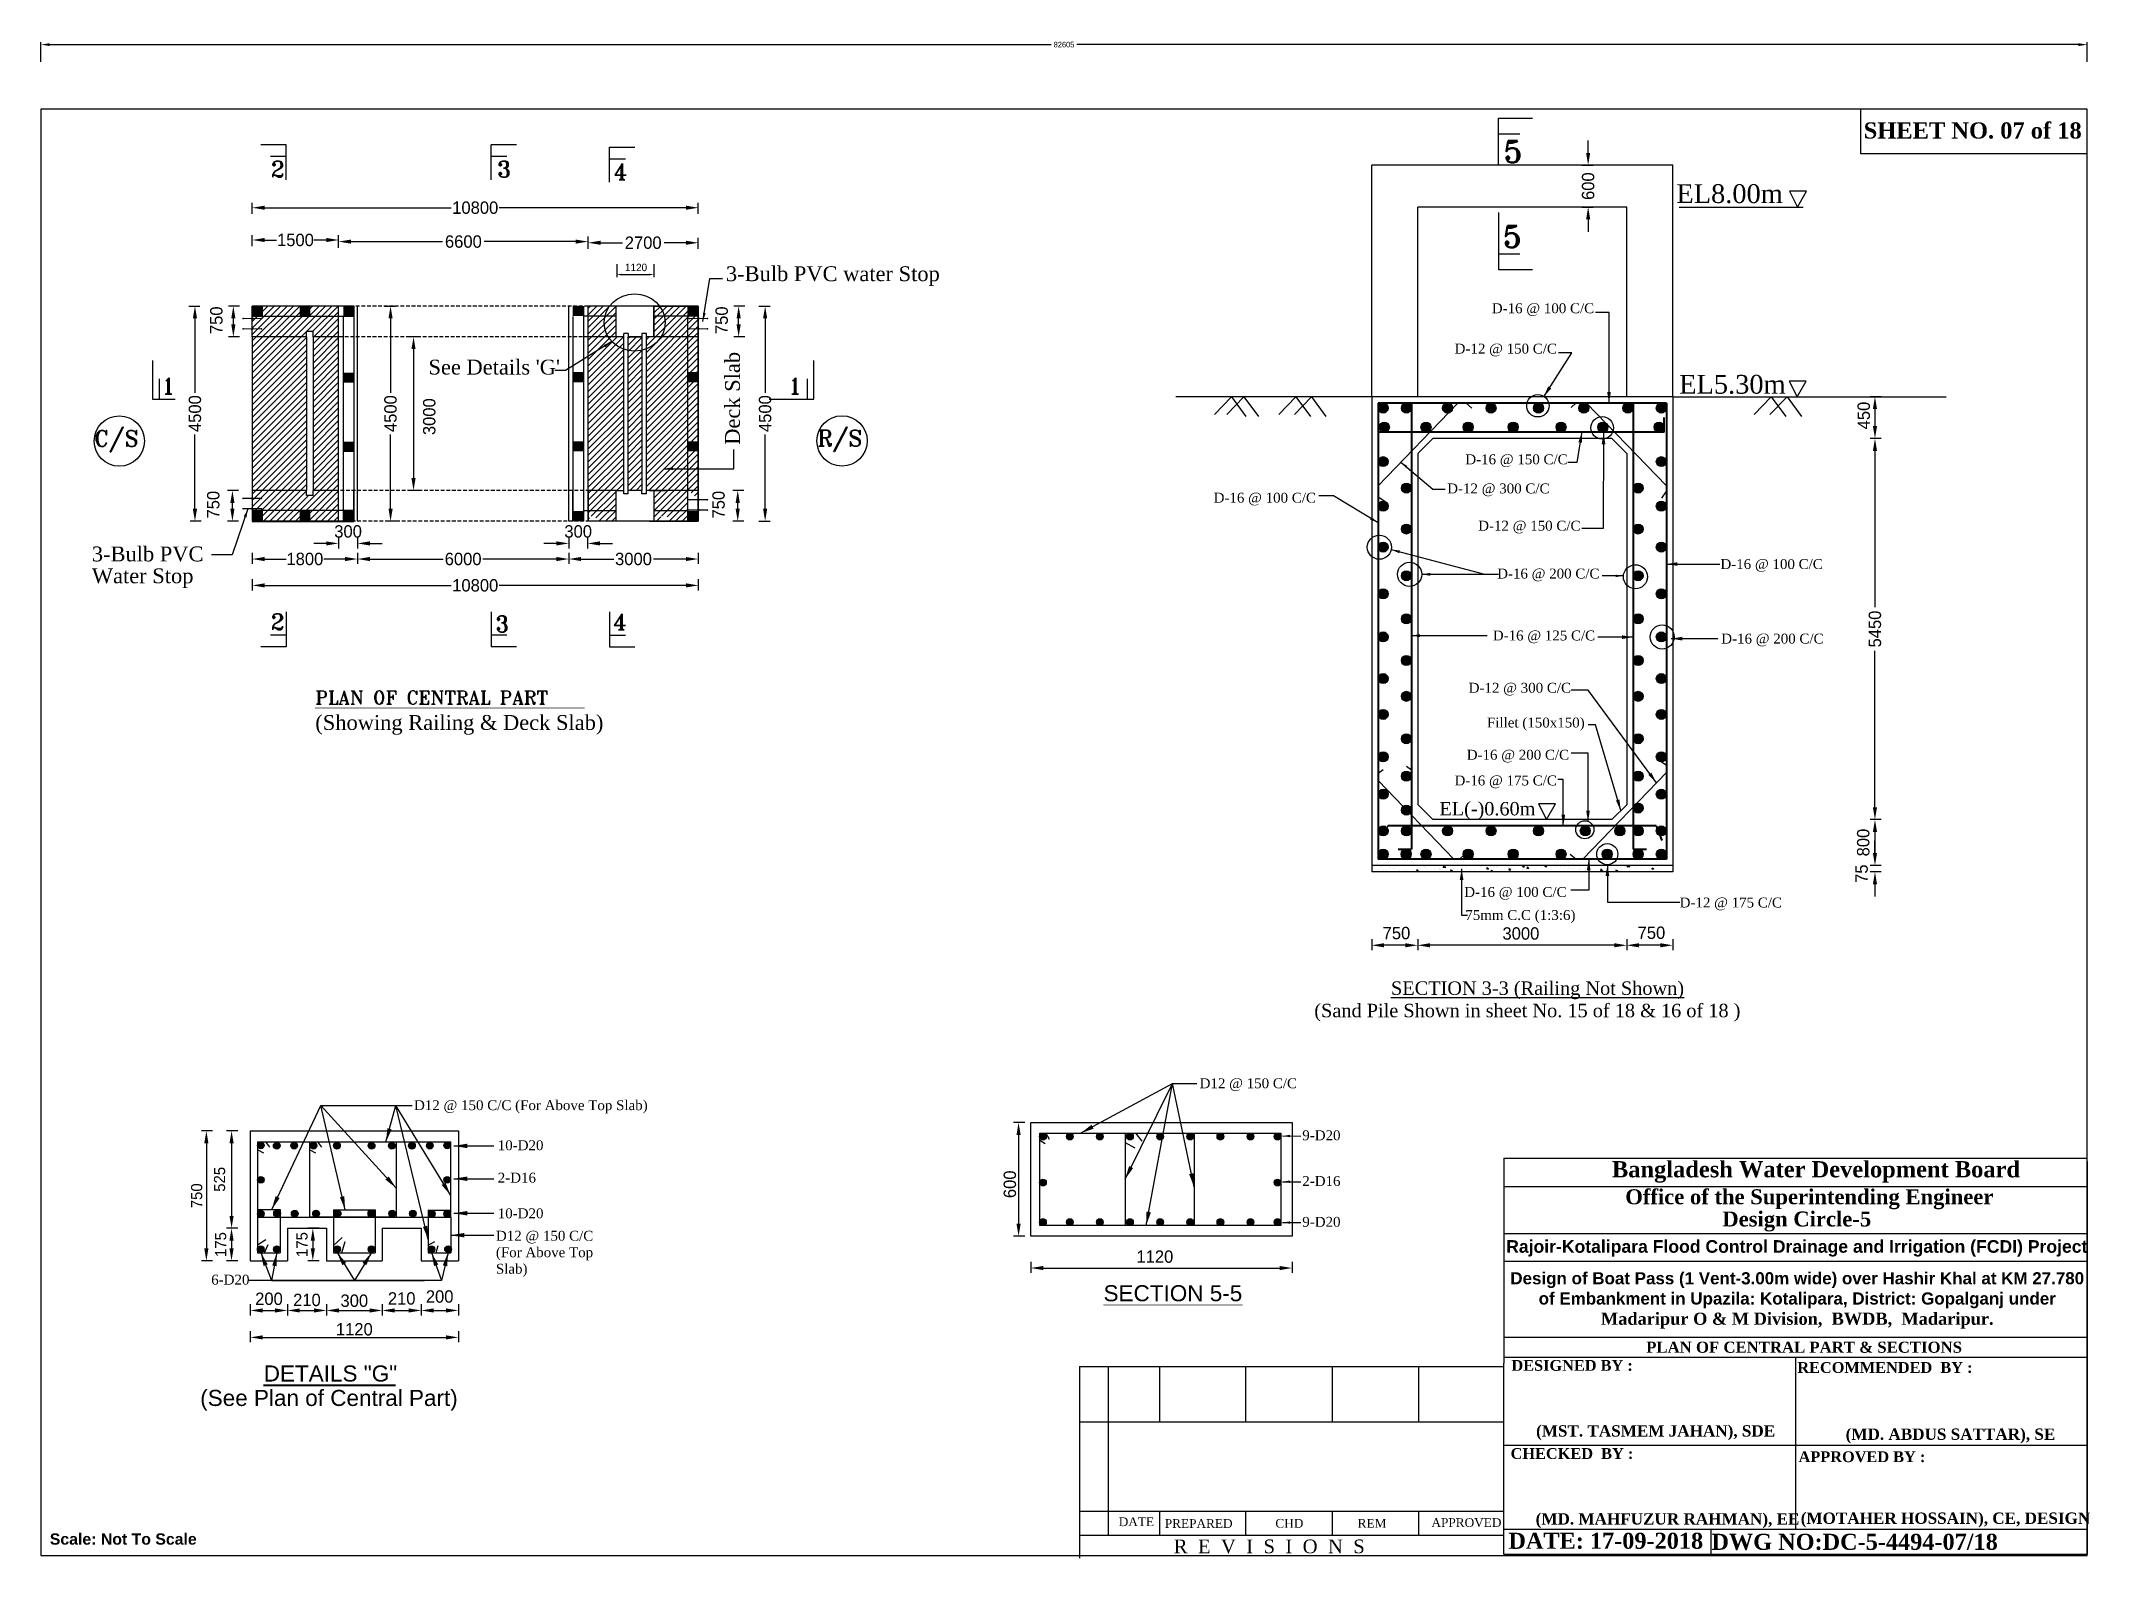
# Model space of a CAD drawing. Extents: x -1206532 to 786809, y -4288605 to 172932.
# Drawn here: x -477186 to -394461, y -4273299 to -4212031 of the extents above; entities that cross this region are included whole.
import ezdxf

# ---------------------------------------------------------------- set-up
doc = ezdxf.new("R2010")
doc.units = 0
doc.header["$LTSCALE"] = 300
doc.header["$MEASUREMENT"] = 0
doc.linetypes.add('DASHED', pattern=[0.75, 0.5, -0.25])
doc.layers.get('0').update_dxf_attribs({"linetype": 'CONTINUOUS'})
doc.layers.get('DEFPOINTS').update_dxf_attribs({"linetype": 'CONTINUOUS'})
for name, color, linetype, lineweight in [('Left Bank Profile', 7, 'CONTINUOUS', 25), ('Other line', 7, 'CONTINUOUS', 15), ('Text 20', 7, 'CONTINUOUS', 15)]:
    doc.layers.add(name, color=color, linetype=linetype, lineweight=lineweight)
doc.layers.add('LINE', color=7, linetype='CONTINUOUS')
doc.styles.add('Arial-200', font='ARIAL_0.TTF')
doc.styles.add('BIG', font='ROMANT.SHX')
doc.styles.add('SMALL', font='ROMANS.SHX')
doc.styles.add('TIMES', font='TIMES_0.TTF')
doc.dimstyles.new('3', dxfattribs={"dimtxt": 225, "dimasz": 350, "dimexe": 100, "dimexo": 25, "dimgap": 9, "dimtad": 0, "dimdec": 0, "dimzin": 0, "dimdsep": 46, "dimtxsty": 'Standard', "dimcen": 0, "dimclrd": 5, "dimclre": 6, "dimclrt": 1, "dimadec": 0, "dimazin": 0, "dimtfac": 1, "dimtdec": 0, "dimtofl": 0, "dimtmove": 2, "dimatfit": 3, "dimfxl": 1, "dimtolj": 1, "dimtzin": 0, "dimarcsym": 0})
doc.dimstyles.new('ISO-25', dxfattribs={"dimtxt": 2.5, "dimasz": 2.5, "dimexe": 1.25, "dimexo": 0.625, "dimtad": 1, "dimtxsty": 'Standard', "dimcen": 2.5, "dimadec": 0, "dimazin": 0, "dimtfac": 1, "dimtmove": 0, "dimatfit": 3, "dimfxl": 1, "dimarcsym": 0})

msp = doc.modelspace()

# ---------------------------------------------------------------- texts
at = {"linetype": 'ByBlock', "lineweight": 30}
for s, insert, char_height, width, attachment_point in [('{\\fTimes New Roman|b0|i0|c0|p18;EL(-)0.60m}', (-416853.576, -4242765.98), 540, 5644.54831, 3), ('{\\fTimes New Roman|b0|i0|c0|p18;D12 @ 150 C/C}', (-430408.13, -4253925.105), 400, 4381.65684, 1), ('{\\fTimes New Roman|b0|i0|c0|p18;D12 @ 150 C/C (For Above Top Slab)}', (-462125.733, -4254809.95), 400, 9847.68407, 1), ('{\\fTimes New Roman|b0|i0|c0|p18;9-D20}', (-426264.619, -4256026.048), 400, 2398.89087, 1), ('{\\fTimes New Roman|b0|i0|c0|p18;10-D20}', (-458745.222, -4256427.893), 400, 2398.89087, 1), ('{\\fTimes New Roman|b0|i0|c0|p18;2-D16}', (-458745.222, -4257736.893), 400, 2398.89087, 1), ('{\\fTimes New Roman|b0|i0|c0|p18;2-D16}', (-426264.619, -4257872.048), 400, 2398.89087, 1), ('{\\fTimes New Roman|b0|i0|c0|p18;10-D20}', (-458745.222, -4259177.893), 400, 2398.89087, 1), ('{\\fTimes New Roman|b0|i0|c0|p18;D12 @ 150 C/C (For Above Top Slab)}', (-458819.733, -4260082.95), 400, 4381.65684, 1), ('{\\fTimes New Roman|b0|i0|c0|p18;9-D20}', (-426264.619, -4259521.048), 400, 2398.89087, 1), ('{\\fTimes New Roman|b0|i0|c0|p18;6-D20}', (-470313.882, -4261855.55), 400, 2398.89087, 1)]:
    msp.add_mtext(s, dxfattribs=dict(at, insert=insert, char_height=char_height, width=width, attachment_point=attachment_point))
at = {"layer": 'LINE', "lineweight": 30}
for s, height, style, p in [('5', 877.5, 'BIG', (-418135.013, -4216941.58)), ('2', 650, 'BIG', (-467902.921, -4217536.889)), ('3', 650, 'BIG', (-458765.936, -4217532.733)), ('4', 650, 'BIG', (-454065.547, -4217634.565)), ('5', 877.5, 'BIG', (-418165.838, -4220374.807)), ('1', 650, 'BIG', (-472316.449, -4226288.647)), ('1', 650, 'BIG', (-447017.674, -4226288.647)), ('C/S', 650, 'BIG', (-475035.875, -4228405.924)), ('R/S', 650, 'BIG', (-445841.807, -4228399.753)), ('2', 650, 'BIG', (-467915.36, -4235817.782)), ('3', 650, 'BIG', (-458845.627, -4235902.428)), ('4', 650, 'BIG', (-454088.38, -4235817.782)), ('SECTION 5-5', 650, 'Arial-200', (-434287.738, -4262928.8)), ('DETAILS "G"', 650, 'Arial-200', (-468193.162, -4266170.257)), ('(See Plan of Central Part)', 650, 'Arial-200', (-470757.228, -4267157.464))]:
    msp.add_text(s, height=height, dxfattribs=dict(at, style=style)).set_placement(p)
at = {"layer": 'LINE', "style": 'BIG'}
msp.add_text('PLAN OF CENTRAL PART', height=542.4, dxfattribs=at).set_placement((-466109.813, -4238819.321))
at = {"layer": 'LINE'}
for s, insert, char_height, width, attachment_point, style in [('{\\fTimes New Roman|b1|i0|c0|p18;SHEET NO. 07 of 18}', (-403597.872, -4215318.426), 653.4, 9250.92235, 1, 'SMALL'), ('{\\fTimes New Roman|b1|i0|c0|p18;     \\fTimes New Roman|b0|i0|c0|p18;\\LSECTION 3-3 (Railing Not Shown)\\l     \\P (Sand Pile Shown in sheet No. 15 of 18 & 16 of 18 )}', (-417279.304, -4250011.716), 542.4, 28268.69985, 2, 'BIG')]:
    msp.add_mtext(s, dxfattribs=dict(at, insert=insert, char_height=char_height, width=width, attachment_point=attachment_point, style=style))
at = {"layer": 'LINE', "lineweight": 25}
for s, insert, char_height, width, attachment_point in [('{\\fTimes New Roman|b0|i0|c0|p18;D-16 @ 100 C/C}', (-414480.566, -4222625.318), 400, 5644.54831, 3), ('{\\fTimes New Roman|b0|i0|c0|p18;D-12 @ 150 C/C}', (-415983.116, -4224256.118), 400, 5644.54831, 3), ('{\\fTimes New Roman|b0|i0|c0|p18;D-16 @ 150 C/C}', (-415550.862, -4228726.882), 400, 5644.54831, 3), ('{\\fTimes New Roman|b0|i0|c0|p18;D-16 @ 100 C/C}', (-425712.557, -4230276.204), 400, 5644.54831, 3), ('{\\fTimes New Roman|b0|i0|c0|p18;D-12 @ 300 C/C}', (-416281.922, -4229902.494), 400, 5644.54831, 3), ('{\\fTimes New Roman|b0|i0|c0|p18;D-12 @ 150 C/C}', (-415031.577, -4231406.682), 400, 5644.54831, 3), ('{\\fTimes New Roman|b0|i0|c0|p18;D-16 @ 100 C/C}', (-405250.477, -4232956.063), 400, 5644.54831, 3), ('{\\fTimes New Roman|b0|i0|c0|p18;D-16 @ 200 C/C}', (-414265.231, -4233339.922), 400, 5644.54831, 3), ('{\\fTimes New Roman|b0|i0|c0|p18;D-16 @ 125 C/C}', (-414440.731, -4235840.122), 400, 5644.54831, 3), ('{\\fTimes New Roman|b0|i0|c0|p18;D-16 @ 200 C/C}', (-405217.698, -4235967.357), 400, 5644.54831, 3), ('{\\fTimes New Roman|b0|i0|c0|p18;D-12 @ 300 C/C}', (-415414.495, -4237952.337), 400, 5644.54831, 3), ('{\\fTimes New Roman|b0|i0|c0|p18;Fillet (150x150)}', (-414863.335, -4239356.401), 400, 5644.54831, 3), ('{\\fTimes New Roman|b0|i0|c0|p18;D-16 @ 200 C/C}', (-415492.766, -4240657.526), 400, 5644.54831, 3), ('{\\fTimes New Roman|b0|i0|c0|p18;D-16 @ 175 C/C}', (-415986.975, -4241695.693), 400, 5644.54831, 3), ('{\\fTimes New Roman|b0|i0|c0|p18;D-16 @ 100 C/C}', (-415594.224, -4246199.477), 400, 5644.54831, 3), ('{\\fTimes New Roman|b0|i0|c0|p18;D-12 @ 175 C/C}', (-406898.21, -4246625.72), 400, 5644.54831, 3), ('{\\fTimes New Roman|b0|i0|c0|p18;75mm C.C (1:3:6)}', (-415235.56, -4247129.566), 400, 5644.54831, 3), ('{\\fTimes New Roman|b1|i0|c0|p18;Bangladesh Water Development Board}', (-405524.981, -4258143.517), 653.4, 25398.24156, 8), ('{\\fTimes New Roman|b1|i0|c0|p18;Office of the Superintending Engineer}', (-405792.724, -4259214.732), 604.47632, 24174.41195, 8), ('{\\fTimes New Roman|b1|i0|c0|p18;Design Circle-5}', (-406301.437, -4260111.86), 604.47632, 24174.41195, 8), ('{\\fArial|b1|i0|c0|p34;Rajoir-Kotalipara Flood Control Drainage and Irrigation (FCDI) Project}', (-406300.182, -4261125.916), 508.2, 23584.79215, 8), ('\\pt0.005502;{\\fArial|b1|i0|c0|p34;Design of Boat Pass (1 Vent-3.00m wide) over Hashir Khal at KM 27.780 of Embankment in Upazila: Kotalipara, District: Gopalganj under \\P\\ptz;\\fTimes New Roman|b1|i0|c0|p18;Madaripur O & M Division,  BWDB,  Madaripur.}', (-406281.623, -4264037.744), 490, 23715.67789, 8), ('{\\fTimes New Roman|b1|i0|c0|p18;PLAN OF CENTRAL PART & SECTIONS}', (-406004.907, -4265014.002), 447.4254, 21233.60467, 8)]:
    msp.add_mtext(s, dxfattribs=dict(at, insert=insert, char_height=char_height, width=width, attachment_point=attachment_point))
at = {"layer": 'LINE', "lineweight": 25, "attachment_point": 1}
for s, insert, char_height in [('{\\fTimes New Roman|b1|i0|c0|p18;DESIGNED BY :}', (-417820.194, -4265301.119), 435.6), ('{\\fTimes New Roman|b1|i0|c0|p18;RECOMMENDED  BY :}', (-406277.658, -4265385.101), 435.6), ('{\\fTimes New Roman|b1|i0|c0|p18;\\C0;(MST. TASMEM JAHAN), SDE}', (-416825.159, -4267935.736), 457.38), ('{\\fTimes New Roman|b1|i0|c0|p18;\\C0;(MD. ABDUS SATTAR), SE}', (-404326.851, -4268067.85), 457.38), ('{\\fTimes New Roman|b1|i0|c0|p18;CHECKED  BY :}', (-417852.56, -4268859.59), 435.6), ('{\\fTimes New Roman|b1|i0|c0|p18;APPROVED BY :}', (-406227.795, -4268989.472), 435.6), ('{\\fTimes New Roman|b0|i0|c0|p18;DATE }', (-433674.756, -4271656.604), 354.37762), ('{\\fTimes New Roman|b0|i0|c0|p18;PREPARED\\fTimes New Roman|b1|i0|c0|p18; }', (-431814.898, -4271726.24), 354.37762), ('{\\fTimes New Roman|b0|i0|c0|p18;CHD}', (-427350.891, -4271718.788), 354.37762), ('{\\fTimes New Roman|b0|i0|c0|p18; REM }', (-424162.925, -4271718.788), 354.37762), ('{\\fTimes New Roman|b0|i0|c0|p18;APPROVED}', (-421050.148, -4271688.327), 354.37762), ('{\\fTimes New Roman|b1|i0|c0|p18;\\C0;(MD. MAHFUZUR RAHMAN), EE}', (-416842.152, -4271489.453), 457.38), ('{\\fTimes New Roman|b1|i0|c0|p18;\\C0;(MOTAHER HOSSAIN), CE, DESIGN}', (-406140.379, -4271460.397), 457.38), ('{\\fArial|b1|i0|c0|p34;Scale: Not To Scale}', (-476829.384, -4272301.92), 457.38), ('{\\fTimes New Roman|b0|i0|c0|p18;R  E  V  I  S  I  O  N  S}', (-431454.269, -4272551.16), 553.71504), ('{\\fTimes New Roman|b1|i0|c0|p18;DATE: 17-09-2018}', (-417943.329, -4272278.161), 648.46853), ('{\\fTimes New Roman|b1|i0|c0|p18; DWG NO:DC-5-4494-07/18}', (-409991.536, -4272319.086), 648.46853)]:
    msp.add_mtext(s, dxfattribs=dict(at, insert=insert, char_height=char_height))
at = {"layer": 'Other line', "color": 0, "lineweight": 30, "style": 'TIMES'}
for s, p in [('3-Bulb PVC water Stop', (-449533.252, -4221730.605)), ('3-Bulb PVC', (-475132.252, -4233047.605)), ('Water Stop', (-475132.252, -4233930.605))]:
    msp.add_text(s, height=600, dxfattribs=at).set_placement(p)
msp.add_text('Deck Slab', height=600, rotation=90, dxfattribs=at).set_placement((-448969.128, -4228338.554))
at = {"layer": 'Other line', "color": 0, "lineweight": 30, "char_height": 600, "attachment_point": 1, "style": 'TIMES'}
for s, insert, width in [("See Details 'G'", (-461541.751, -4224902.421), 9100.44785), ('(Showing Railing & Deck Slab)', (-466110.056, -4239254.633), 12600.62207)]:
    msp.add_mtext(s, dxfattribs=dict(at, insert=insert, width=width))
at = {"layer": 'Text 20', "lineweight": 30, "char_height": 759.375, "width": 3238.50268, "attachment_point": 3, "style": 'BIG'}
for s, insert in [('{\\fTimes New Roman|b0|i0|c0|p18;EL8.00m}', (-406861.928, -4217816.724)), ('{\\fTimes New Roman|b0|i0|c0|p18;EL5.30m}', (-406748.528, -4225516.191))]:
    msp.add_mtext(s, dxfattribs=dict(at, insert=insert))

# ---------------------------------------------------------------- blocks, each defined once
blk = doc.blocks.new('*D257')
at = {"layer": 'DEFPOINTS', "color": 0, "lineweight": 30}
for p in [(-394581, -4212179), (-477186, -4214781), (-394581, -4214781)]:
    blk.add_point(p, dxfattribs=at)
at = {"layer": 'Other line', "color": 0, "linetype": 'ByBlock', "lineweight": -2}
for p, q in [((-477186, -4212879), (-477186, -4212079)), ((-394581, -4212879), (-394581, -4212079))]:
    blk.add_line(p, q, dxfattribs=at)
at = {"layer": 'Other line', "linetype": 'ByBlock', "lineweight": -2}
for p, q in [((-476836, -4212179), (-436399, -4212179)), ((-394931, -4212179), (-435369, -4212179))]:
    blk.add_line(p, q, dxfattribs=at)
at = {"layer": 'Other line', "lineweight": 30}
for points in [[(-476836, -4212120), (-476836, -4212237), (-477186, -4212179)], [(-394931, -4212120), (-394931, -4212237), (-394581, -4212179)]]:
    blk.add_solid(points, dxfattribs=at)
at = {"layer": 'Other line', "color": 0, "lineweight": 30, "insert": (-435884, -4212179), "char_height": 225, "attachment_point": 5}
blk.add_mtext('\\A1;82605', dxfattribs=at)
blk = doc.blocks.new('*D258')
at = {"layer": 'DEFPOINTS', "color": 0, "lineweight": 30}
for p in [(-421604, -4242871), (-413166, -4242874), (-421604, -4248552)]:
    blk.add_point(p, dxfattribs=at)
at = {"layer": 'LINE', "color": 7, "lineweight": -2}
for p, q in [((-421604, -4248302), (-421604, -4248752)), ((-413666, -4248552), (-421104, -4248552)), ((-413166, -4248302), (-413166, -4248752))]:
    blk.add_line(p, q, dxfattribs=at)
at = {"layer": 'LINE', "color": 7, "lineweight": 30}
for points in [[(-421104, -4248468), (-421104, -4248635), (-421604, -4248552)], [(-413666, -4248468), (-413666, -4248635), (-413166, -4248552)]]:
    blk.add_solid(points, dxfattribs=at)
at = {"layer": 'LINE', "color": 7, "lineweight": 30, "insert": (-417438, -4248079), "char_height": 500, "attachment_point": 5}
blk.add_mtext('\\A1;3000', dxfattribs=at)
blk = doc.blocks.new('*D259')
at = {"layer": 'DEFPOINTS', "color": 0, "lineweight": 30}
for p in [(-413166, -4242874), (-411310, -4245585), (-413166, -4248552)]:
    blk.add_point(p, dxfattribs=at)
at = {"layer": 'LINE', "color": 7, "lineweight": -2}
for p, q in [((-413166, -4248302), (-413166, -4248752)), ((-411810, -4248552), (-412666, -4248552)), ((-411310, -4248302), (-411310, -4248752))]:
    blk.add_line(p, q, dxfattribs=at)
at = {"layer": 'LINE', "color": 7, "lineweight": 30}
for points in [[(-412666, -4248468), (-412666, -4248635), (-413166, -4248552)], [(-411810, -4248468), (-411810, -4248635), (-411310, -4248552)]]:
    blk.add_solid(points, dxfattribs=at)
at = {"layer": 'LINE', "color": 7, "lineweight": 30, "insert": (-412168, -4248049), "char_height": 500, "attachment_point": 5}
blk.add_mtext('\\A1;750', dxfattribs=at)
blk = doc.blocks.new('*D260')
at = {"layer": 'DEFPOINTS', "color": 0, "lineweight": 30}
for p in [(-421604, -4242871), (-423460, -4245585), (-423460, -4248552)]:
    blk.add_point(p, dxfattribs=at)
at = {"layer": 'LINE', "color": 7, "lineweight": -2}
for p, q in [((-423460, -4248302), (-423460, -4248752)), ((-422104, -4248552), (-422960, -4248552)), ((-421604, -4248302), (-421604, -4248752))]:
    blk.add_line(p, q, dxfattribs=at)
at = {"layer": 'LINE', "color": 7, "lineweight": 30}
for points in [[(-422960, -4248468), (-422960, -4248635), (-423460, -4248552)], [(-422104, -4248468), (-422104, -4248635), (-421604, -4248552)]]:
    blk.add_solid(points, dxfattribs=at)
at = {"layer": 'LINE', "color": 7, "lineweight": 30, "insert": (-422462, -4248061), "char_height": 500, "attachment_point": 5}
blk.add_mtext('\\A1;750', dxfattribs=at)
blk = doc.blocks.new('*D261')
at = {"layer": 'DEFPOINTS', "color": 0, "lineweight": 30}
for p in [(-399115, -4243476), (-403144, -4245332), (-399720, -4245332)]:
    blk.add_point(p, dxfattribs=at)
at = {"layer": 'LINE', "color": 7, "lineweight": -2}
for p, q in [((-402894, -4243476), (-403344, -4243476)), ((-403144, -4243976), (-403144, -4244832)), ((-402894, -4245332), (-403344, -4245332))]:
    blk.add_line(p, q, dxfattribs=at)
at = {"layer": 'LINE', "color": 7, "lineweight": 30}
for points in [[(-403227, -4243976), (-403060, -4243976), (-403144, -4243476)], [(-403227, -4244832), (-403060, -4244832), (-403144, -4245332)]]:
    blk.add_solid(points, dxfattribs=at)
at = {"layer": 'LINE', "color": 7, "lineweight": 30, "insert": (-403616, -4244404), "char_height": 500, "attachment_point": 5, "rotation": 90}
blk.add_mtext('\\A1;800', dxfattribs=at)
blk = doc.blocks.new('*D262')
at = {"layer": 'DEFPOINTS', "color": 0, "lineweight": 30}
for p in [(-401576, -4245332), (-403144, -4245585), (-401576, -4245585)]:
    blk.add_point(p, dxfattribs=at)
at = {"layer": 'LINE', "color": 7, "lineweight": -2}
for p, q in [((-403144, -4244832), (-403144, -4244332)), ((-402894, -4245332), (-403344, -4245332)), ((-402894, -4245585), (-403344, -4245585)), ((-403144, -4246085), (-403144, -4246585))]:
    blk.add_line(p, q, dxfattribs=at)
at = {"layer": 'LINE', "color": 7, "lineweight": 30}
for points in [[(-403227, -4244832), (-403060, -4244832), (-403144, -4245332)], [(-403227, -4246085), (-403060, -4246085), (-403144, -4245585)]]:
    blk.add_solid(points, dxfattribs=at)
at = {"layer": 'LINE', "color": 7, "lineweight": 30, "insert": (-403681, -4245661), "char_height": 500, "attachment_point": 5, "rotation": 90}
blk.add_mtext('\\A1;75', dxfattribs=at)
blk = doc.blocks.new('*D263')
at = {"layer": 'DEFPOINTS', "color": 0, "lineweight": 30}
for p in [(-399720, -4226398), (-403144, -4228086), (-399720, -4228086)]:
    blk.add_point(p, dxfattribs=at)
at = {"layer": 'LINE', "color": 7, "lineweight": -2}
for p, q in [((-402894, -4226398), (-403344, -4226398)), ((-403144, -4226898), (-403144, -4227586)), ((-402894, -4228086), (-403344, -4228086))]:
    blk.add_line(p, q, dxfattribs=at)
at = {"layer": 'LINE', "color": 7, "lineweight": 30}
for points in [[(-403227, -4226898), (-403060, -4226898), (-403144, -4226398)], [(-403227, -4227586), (-403060, -4227586), (-403144, -4228086)]]:
    blk.add_solid(points, dxfattribs=at)
at = {"layer": 'LINE', "color": 7, "lineweight": 30, "insert": (-403595, -4227158), "char_height": 500, "attachment_point": 5, "rotation": 90}
blk.add_mtext('\\A1;450', dxfattribs=at)
blk = doc.blocks.new('*D264')
at = {"layer": 'DEFPOINTS', "color": 0, "lineweight": 30}
for p in [(-399114, -4228086), (-403144, -4243477), (-399114, -4243477)]:
    blk.add_point(p, dxfattribs=at)
at = {"layer": 'LINE', "color": 7, "lineweight": -2}
for p, q in [((-402894, -4228086), (-403344, -4228086)), ((-403144, -4228586), (-403144, -4234897)), ((-403144, -4242977), (-403144, -4236665)), ((-402894, -4243477), (-403344, -4243477))]:
    blk.add_line(p, q, dxfattribs=at)
at = {"layer": 'LINE', "color": 7, "lineweight": 30}
for points in [[(-403227, -4228586), (-403060, -4228586), (-403144, -4228086)], [(-403227, -4242977), (-403060, -4242977), (-403144, -4243477)]]:
    blk.add_solid(points, dxfattribs=at)
at = {"layer": 'LINE', "color": 7, "lineweight": 30, "insert": (-403144, -4235781), "char_height": 500, "attachment_point": 5, "rotation": 90}
blk.add_mtext('\\A1;5450', dxfattribs=at)
blk = doc.blocks.new('*D265')
at = {"layer": 'DEFPOINTS', "color": 0, "lineweight": 30}
for p in [(-416128, -4217050), (-416128, -4218737), (-414723, -4218737)]:
    blk.add_point(p, dxfattribs=at)
at = {"layer": 'LINE', "color": 7, "lineweight": -2}
for p, q in [((-414723, -4216550), (-414723, -4216050)), ((-414973, -4217050), (-414523, -4217050)), ((-414973, -4218737), (-414523, -4218737)), ((-414723, -4219237), (-414723, -4219737))]:
    blk.add_line(p, q, dxfattribs=at)
at = {"layer": 'LINE', "color": 7, "lineweight": 30}
for points in [[(-414807, -4216550), (-414640, -4216550), (-414723, -4217050)], [(-414807, -4219237), (-414640, -4219237), (-414723, -4218737)]]:
    blk.add_solid(points, dxfattribs=at)
at = {"layer": 'LINE', "color": 7, "lineweight": 30, "insert": (-414723, -4217894), "char_height": 500, "attachment_point": 5, "rotation": 90}
blk.add_mtext('\\A1;600', dxfattribs=at)
blk = doc.blocks.new('*D266')
at = {"layer": 'DEFPOINTS', "color": 0, "lineweight": 30}
for p in [(-436999, -4255714), (-437718, -4260299), (-435762, -4260299)]:
    blk.add_point(p, dxfattribs=at)
at = {"layer": 'LINE', "color": 7, "lineweight": -2}
for p, q in [((-437468, -4255714), (-437918, -4255714)), ((-437718, -4256214), (-437718, -4259799)), ((-437468, -4260299), (-437918, -4260299))]:
    blk.add_line(p, q, dxfattribs=at)
at = {"layer": 'LINE', "color": 7, "lineweight": 30}
for points in [[(-437801, -4256214), (-437634, -4256214), (-437718, -4255714)], [(-437801, -4259799), (-437634, -4259799), (-437718, -4260299)]]:
    blk.add_solid(points, dxfattribs=at)
at = {"layer": 'LINE', "color": 7, "lineweight": 30, "insert": (-438068, -4258205), "char_height": 500, "attachment_point": 5, "rotation": 90}
blk.add_mtext('\\A1;600', dxfattribs=at)
blk = doc.blocks.new('*D267')
at = {"layer": 'DEFPOINTS', "color": 0, "lineweight": 30}
for p in [(-437223, -4260299), (-426679, -4260299), (-426679, -4261587)]:
    blk.add_point(p, dxfattribs=at)
at = {"layer": 'LINE', "color": 7, "lineweight": -2}
for p, q in [((-437223, -4261337), (-437223, -4261787)), ((-436723, -4261587), (-427179, -4261587)), ((-426679, -4261337), (-426679, -4261787))]:
    blk.add_line(p, q, dxfattribs=at)
at = {"layer": 'LINE', "color": 7, "lineweight": 30}
for points in [[(-436723, -4261504), (-436723, -4261671), (-437223, -4261587)], [(-427179, -4261504), (-427179, -4261671), (-426679, -4261587)]]:
    blk.add_solid(points, dxfattribs=at)
at = {"layer": 'LINE', "color": 7, "lineweight": 30, "insert": (-432216, -4261128), "char_height": 500, "attachment_point": 5}
blk.add_mtext('\\A1;1120', dxfattribs=at)
blk = doc.blocks.new('*D268')
at = {"layer": 'DEFPOINTS', "color": 0, "lineweight": 30}
for p in [(-468736, -4261582), (-460336, -4261582), (-460336, -4264387)]:
    blk.add_point(p, dxfattribs=at)
at = {"layer": 'LINE', "color": 7, "lineweight": -2}
for p, q in [((-468736, -4264137), (-468736, -4264587)), ((-468236, -4264387), (-460836, -4264387)), ((-460336, -4264137), (-460336, -4264587))]:
    blk.add_line(p, q, dxfattribs=at)
at = {"layer": 'LINE', "color": 7, "lineweight": 30}
for points in [[(-468236, -4264304), (-468236, -4264470), (-468736, -4264387)], [(-460836, -4264304), (-460836, -4264470), (-460336, -4264387)]]:
    blk.add_solid(points, dxfattribs=at)
at = {"layer": 'LINE', "color": 7, "lineweight": 30, "insert": (-464536, -4264064), "char_height": 500, "attachment_point": 5}
blk.add_mtext('\\A1;1120', dxfattribs=at)
blk = doc.blocks.new('*D269')
at = {"layer": 'DEFPOINTS', "color": 0, "lineweight": 30}
for p in [(-468773, -4256044), (-469491, -4259981), (-467535, -4259981)]:
    blk.add_point(p, dxfattribs=at)
at = {"layer": 'LINE', "color": 7, "lineweight": -2}
for p, q in [((-469241, -4256044), (-469691, -4256044)), ((-469491, -4256544), (-469491, -4259481)), ((-469241, -4259981), (-469691, -4259981))]:
    blk.add_line(p, q, dxfattribs=at)
at = {"layer": 'LINE', "color": 7, "lineweight": 30}
for points in [[(-469575, -4256544), (-469408, -4256544), (-469491, -4256044)], [(-469575, -4259481), (-469408, -4259481), (-469491, -4259981)]]:
    blk.add_solid(points, dxfattribs=at)
at = {"layer": 'LINE', "color": 7, "lineweight": 30, "insert": (-469973, -4258005), "char_height": 450, "attachment_point": 5, "rotation": 90}
blk.add_mtext('\\A1;525', dxfattribs=at)
blk = doc.blocks.new('*D270')
at = {"layer": 'DEFPOINTS', "color": 0, "lineweight": 30}
for p in [(-468736, -4261294), (-467236, -4261294), (-467236, -4263300)]:
    blk.add_point(p, dxfattribs=at)
at = {"layer": 'LINE', "color": 7, "lineweight": -2}
for p, q in [((-468736, -4263050), (-468736, -4263500)), ((-468236, -4263300), (-467736, -4263300)), ((-467236, -4263050), (-467236, -4263500))]:
    blk.add_line(p, q, dxfattribs=at)
at = {"layer": 'LINE', "color": 7, "lineweight": 30}
for points in [[(-468236, -4263217), (-468236, -4263384), (-468736, -4263300)], [(-467736, -4263217), (-467736, -4263384), (-467236, -4263300)]]:
    blk.add_solid(points, dxfattribs=at)
at = {"layer": 'LINE', "color": 7, "lineweight": 30, "insert": (-467981, -4262832), "char_height": 500, "attachment_point": 5}
blk.add_mtext('\\A1;200', dxfattribs=at)
blk = doc.blocks.new('*D271')
at = {"layer": 'DEFPOINTS', "color": 0, "lineweight": 30}
for p in [(-467236, -4261294), (-465661, -4261294), (-465661, -4263300)]:
    blk.add_point(p, dxfattribs=at)
at = {"layer": 'LINE', "color": 7, "lineweight": -2}
for p, q in [((-467236, -4263050), (-467236, -4263500)), ((-466736, -4263300), (-466161, -4263300)), ((-465661, -4263050), (-465661, -4263500))]:
    blk.add_line(p, q, dxfattribs=at)
at = {"layer": 'LINE', "color": 7, "lineweight": 30}
for points in [[(-466736, -4263217), (-466736, -4263384), (-467236, -4263300)], [(-466161, -4263217), (-466161, -4263384), (-465661, -4263300)]]:
    blk.add_solid(points, dxfattribs=at)
at = {"layer": 'LINE', "color": 7, "lineweight": 30, "insert": (-466449, -4262878), "char_height": 500, "attachment_point": 5}
blk.add_mtext('\\A1;210', dxfattribs=at)
blk = doc.blocks.new('*D272')
at = {"layer": 'DEFPOINTS', "color": 0, "lineweight": 30}
for p in [(-465661, -4261319), (-463411, -4261319), (-463411, -4263300)]:
    blk.add_point(p, dxfattribs=at)
at = {"layer": 'LINE', "color": 7, "lineweight": -2}
for p, q in [((-465661, -4263050), (-465661, -4263500)), ((-465161, -4263300), (-463911, -4263300)), ((-463411, -4263050), (-463411, -4263500))]:
    blk.add_line(p, q, dxfattribs=at)
at = {"layer": 'LINE', "color": 7, "lineweight": 30}
for points in [[(-465161, -4263217), (-465161, -4263384), (-465661, -4263300)], [(-463911, -4263217), (-463911, -4263384), (-463411, -4263300)]]:
    blk.add_solid(points, dxfattribs=at)
at = {"layer": 'LINE', "color": 7, "lineweight": 30, "insert": (-464536, -4262909), "char_height": 500, "attachment_point": 5}
blk.add_mtext('\\A1;300', dxfattribs=at)
blk = doc.blocks.new('*D273')
at = {"layer": 'DEFPOINTS', "color": 0, "lineweight": 30}
for p in [(-463411, -4259981), (-461836, -4259981), (-461836, -4263300)]:
    blk.add_point(p, dxfattribs=at)
at = {"layer": 'LINE', "color": 7, "lineweight": -2}
for p, q in [((-463411, -4263050), (-463411, -4263500)), ((-462911, -4263300), (-462336, -4263300)), ((-461836, -4263050), (-461836, -4263500))]:
    blk.add_line(p, q, dxfattribs=at)
at = {"layer": 'LINE', "color": 7, "lineweight": 30}
for points in [[(-462911, -4263217), (-462911, -4263384), (-463411, -4263300)], [(-462336, -4263217), (-462336, -4263384), (-461836, -4263300)]]:
    blk.add_solid(points, dxfattribs=at)
at = {"layer": 'LINE', "color": 7, "lineweight": 30, "insert": (-462624, -4262817), "char_height": 500, "attachment_point": 5}
blk.add_mtext('\\A1;210', dxfattribs=at)
blk = doc.blocks.new('*D274')
at = {"layer": 'DEFPOINTS', "color": 0, "lineweight": 30}
for p in [(-461836, -4261294), (-460336, -4261294), (-460336, -4263300)]:
    blk.add_point(p, dxfattribs=at)
at = {"layer": 'LINE', "color": 7, "lineweight": -2}
for p, q in [((-461836, -4263050), (-461836, -4263500)), ((-461336, -4263300), (-460836, -4263300)), ((-460336, -4263050), (-460336, -4263500))]:
    blk.add_line(p, q, dxfattribs=at)
at = {"layer": 'LINE', "color": 7, "lineweight": 30}
for points in [[(-461336, -4263217), (-461336, -4263384), (-461836, -4263300)], [(-460836, -4263217), (-460836, -4263384), (-460336, -4263300)]]:
    blk.add_solid(points, dxfattribs=at)
at = {"layer": 'LINE', "color": 7, "lineweight": 30, "insert": (-461091, -4262740), "char_height": 500, "attachment_point": 5}
blk.add_mtext('\\A1;200', dxfattribs=at)
blk = doc.blocks.new('*D275')
at = {"layer": 'DEFPOINTS', "color": 0, "lineweight": 30}
for p in [(-467535, -4259981), (-469494, -4261294), (-468773, -4261294)]:
    blk.add_point(p, dxfattribs=at)
at = {"layer": 'LINE', "color": 7, "lineweight": -2}
for p, q in [((-469244, -4259981), (-469694, -4259981)), ((-469494, -4260481), (-469494, -4260794)), ((-469244, -4261294), (-469694, -4261294))]:
    blk.add_line(p, q, dxfattribs=at)
at = {"layer": 'LINE', "color": 7, "lineweight": 30}
for points in [[(-469577, -4260481), (-469410, -4260481), (-469494, -4259981)], [(-469577, -4260794), (-469410, -4260794), (-469494, -4261294)]]:
    blk.add_solid(points, dxfattribs=at)
at = {"layer": 'LINE', "color": 7, "lineweight": 30, "insert": (-469930, -4260638), "char_height": 450, "attachment_point": 5, "rotation": 90}
blk.add_mtext('\\A1;175', dxfattribs=at)
blk = doc.blocks.new('*D276')
at = {"layer": 'DEFPOINTS', "color": 0, "lineweight": 30}
for p in [(-468773, -4256044), (-470509, -4261294), (-468773, -4261294)]:
    blk.add_point(p, dxfattribs=at)
at = {"layer": 'LINE', "color": 7, "lineweight": -2}
for p, q in [((-470259, -4256044), (-470709, -4256044)), ((-470509, -4256544), (-470509, -4260794)), ((-470259, -4261294), (-470709, -4261294))]:
    blk.add_line(p, q, dxfattribs=at)
at = {"layer": 'LINE', "color": 7, "lineweight": 30}
for points in [[(-470593, -4256544), (-470426, -4256544), (-470509, -4256044)], [(-470593, -4260794), (-470426, -4260794), (-470509, -4261294)]]:
    blk.add_solid(points, dxfattribs=at)
at = {"layer": 'LINE', "color": 7, "lineweight": 30, "insert": (-470899, -4258669), "char_height": 450, "attachment_point": 5, "rotation": 90}
blk.add_mtext('\\A1;750', dxfattribs=at)
blk = doc.blocks.new('*D277')
at = {"layer": 'DEFPOINTS', "color": 0, "lineweight": 30}
for p in [(-464252, -4259981), (-466211, -4261294), (-465490, -4261294)]:
    blk.add_point(p, dxfattribs=at)
at = {"layer": 'LINE', "color": 7, "lineweight": -2}
for p, q in [((-465961, -4259981), (-466411, -4259981)), ((-466211, -4260481), (-466211, -4260794)), ((-465961, -4261294), (-466411, -4261294))]:
    blk.add_line(p, q, dxfattribs=at)
at = {"layer": 'LINE', "color": 7, "lineweight": 30}
for points in [[(-466294, -4260481), (-466127, -4260481), (-466211, -4259981)], [(-466294, -4260794), (-466127, -4260794), (-466211, -4261294)]]:
    blk.add_solid(points, dxfattribs=at)
at = {"layer": 'LINE', "color": 7, "lineweight": 30, "insert": (-466647, -4260638), "char_height": 450, "attachment_point": 5, "rotation": 90}
blk.add_mtext('\\A1;175', dxfattribs=at)
blk = doc.blocks.new('*D588')
at = {"layer": 'DEFPOINTS', "color": 0, "lineweight": 30}
for p in [(-461387, -4223977), (-462146, -4230184), (-461387, -4230184)]:
    blk.add_point(p, dxfattribs=at)
at = {"layer": 'LINE', "color": 7, "lineweight": -2}
for p, q in [((-461896, -4223977), (-462346, -4223977)), ((-462146, -4224477), (-462146, -4229684)), ((-461896, -4230184), (-462346, -4230184))]:
    blk.add_line(p, q, dxfattribs=at)
at = {"layer": 'LINE', "color": 7, "lineweight": 30}
for points in [[(-462229, -4224477), (-462063, -4224477), (-462146, -4223977)], [(-462229, -4229684), (-462063, -4229684), (-462146, -4230184)]]:
    blk.add_solid(points, dxfattribs=at)
at = {"layer": 'LINE', "color": 7, "lineweight": 30, "insert": (-461509, -4227205), "char_height": 500, "attachment_point": 5, "rotation": 90}
blk.add_mtext('\\A1;3000', dxfattribs=at)
blk = doc.blocks.new('*D589')
at = {"layer": 'DEFPOINTS', "color": 0, "lineweight": 30}
for p in [(-449057, -4230184), (-448488, -4230184), (-448488, -4231425)]:
    blk.add_point(p, dxfattribs=at)
at = {"layer": 'LINE', "color": 7, "lineweight": -2}
for p, q in [((-448807, -4230184), (-449257, -4230184)), ((-449057, -4230925), (-449057, -4230684)), ((-448807, -4231425), (-449257, -4231425))]:
    blk.add_line(p, q, dxfattribs=at)
at = {"layer": 'LINE', "color": 7, "lineweight": 30}
for points in [[(-449141, -4230684), (-448974, -4230684), (-449057, -4230184)], [(-449141, -4230925), (-448974, -4230925), (-449057, -4231425)]]:
    blk.add_solid(points, dxfattribs=at)
at = {"layer": 'LINE', "color": 7, "lineweight": 30, "insert": (-449829, -4230759), "char_height": 500, "attachment_point": 5, "rotation": 90}
blk.add_mtext('\\A1;750', dxfattribs=at)
blk = doc.blocks.new('*D590')
at = {"layer": 'DEFPOINTS', "color": 0, "lineweight": 30}
for p in [(-449020, -4222736), (-448451, -4222736), (-448451, -4223977)]:
    blk.add_point(p, dxfattribs=at)
at = {"layer": 'LINE', "color": 7, "lineweight": -2}
for p, q in [((-448770, -4222736), (-449220, -4222736)), ((-449020, -4223477), (-449020, -4223236)), ((-448770, -4223977), (-449220, -4223977))]:
    blk.add_line(p, q, dxfattribs=at)
at = {"layer": 'LINE', "color": 7, "lineweight": 30}
for points in [[(-449103, -4223236), (-448936, -4223236), (-449020, -4222736)], [(-449103, -4223477), (-448936, -4223477), (-449020, -4223977)]]:
    blk.add_solid(points, dxfattribs=at)
at = {"layer": 'LINE', "color": 7, "lineweight": 30, "insert": (-449703, -4223311), "char_height": 500, "attachment_point": 5, "rotation": 90}
blk.add_mtext('\\A1;750', dxfattribs=at)
blk = doc.blocks.new('*D591')
at = {"layer": 'DEFPOINTS', "color": 0, "lineweight": 30}
for p in [(-450650, -4218766), (-468657, -4219547), (-450650, -4219547)]:
    blk.add_point(p, dxfattribs=at)
at = {"layer": 'LINE', "color": 7, "lineweight": -2}
for p, q in [((-468657, -4219016), (-468657, -4218566)), ((-468157, -4218766), (-460621, -4218766)), ((-451150, -4218766), (-458686, -4218766)), ((-450650, -4219016), (-450650, -4218566))]:
    blk.add_line(p, q, dxfattribs=at)
at = {"layer": 'LINE', "color": 7, "lineweight": 30}
for points in [[(-468157, -4218682), (-468157, -4218849), (-468657, -4218766)], [(-451150, -4218682), (-451150, -4218849), (-450650, -4218766)]]:
    blk.add_solid(points, dxfattribs=at)
at = {"layer": 'LINE', "color": 7, "lineweight": 30, "insert": (-459654, -4218766), "char_height": 500, "attachment_point": 5}
blk.add_mtext('\\A1;10800', dxfattribs=at)
blk = doc.blocks.new('*D592')
at = {"layer": 'DEFPOINTS', "color": 0, "lineweight": 30}
for p in [(-455096, -4220134), (-465170, -4220717), (-455096, -4220717)]:
    blk.add_point(p, dxfattribs=at)
at = {"layer": 'LINE', "color": 7, "lineweight": -2}
for p, q in [((-465170, -4220384), (-465170, -4219934)), ((-464670, -4220134), (-460975, -4220134)), ((-455596, -4220134), (-459290, -4220134)), ((-455096, -4220384), (-455096, -4219934))]:
    blk.add_line(p, q, dxfattribs=at)
at = {"layer": 'LINE', "color": 7, "lineweight": 30}
for points in [[(-464670, -4220051), (-464670, -4220217), (-465170, -4220134)], [(-455596, -4220051), (-455596, -4220217), (-455096, -4220134)]]:
    blk.add_solid(points, dxfattribs=at)
at = {"layer": 'LINE', "color": 7, "lineweight": 30, "insert": (-460133, -4220134), "char_height": 500, "attachment_point": 5}
blk.add_mtext('\\A1;6600', dxfattribs=at)
blk = doc.blocks.new('*D593')
at = {"layer": 'DEFPOINTS', "color": 0, "lineweight": 30}
for p in [(-455096, -4220571), (-450650, -4220181), (-450650, -4220571)]:
    blk.add_point(p, dxfattribs=at)
at = {"layer": 'LINE', "color": 7, "lineweight": -2}
for p, q in [((-455096, -4220431), (-455096, -4219981)), ((-454596, -4220181), (-453715, -4220181)), ((-451150, -4220181), (-452031, -4220181)), ((-450650, -4220431), (-450650, -4219981))]:
    blk.add_line(p, q, dxfattribs=at)
at = {"layer": 'LINE', "color": 7, "lineweight": 30}
for points in [[(-454596, -4220097), (-454596, -4220264), (-455096, -4220181)], [(-451150, -4220097), (-451150, -4220264), (-450650, -4220181)]]:
    blk.add_solid(points, dxfattribs=at)
at = {"layer": 'LINE', "color": 7, "lineweight": 30, "insert": (-452873, -4220181), "char_height": 500, "attachment_point": 5}
blk.add_mtext('\\A1;2700', dxfattribs=at)
blk = doc.blocks.new('*D594')
at = {"layer": 'DEFPOINTS', "color": 0, "lineweight": 30}
for p in [(-468657, -4220571), (-465170, -4220069), (-465170, -4220571)]:
    blk.add_point(p, dxfattribs=at)
at = {"layer": 'LINE', "color": 7, "lineweight": -2}
for p, q in [((-468657, -4220319), (-468657, -4219869)), ((-468157, -4220069), (-467672, -4220069)), ((-465670, -4220069), (-466154, -4220069)), ((-465170, -4220319), (-465170, -4219869))]:
    blk.add_line(p, q, dxfattribs=at)
at = {"layer": 'LINE', "color": 7, "lineweight": 30}
for points in [[(-468157, -4219985), (-468157, -4220152), (-468657, -4220069)], [(-465670, -4219985), (-465670, -4220152), (-465170, -4220069)]]:
    blk.add_solid(points, dxfattribs=at)
at = {"layer": 'LINE', "color": 7, "lineweight": 30, "insert": (-466913, -4220069), "char_height": 500, "attachment_point": 5}
blk.add_mtext('\\A1;1500', dxfattribs=at)
blk = doc.blocks.new('*D595')
at = {"layer": 'DEFPOINTS', "color": 0, "lineweight": 30}
for p in [(-448458, -4222736), (-447950, -4222736), (-450650, -4231425)]:
    blk.add_point(p, dxfattribs=at)
at = {"layer": 'LINE', "color": 7, "lineweight": -2}
for p, q in [((-448200, -4222736), (-447750, -4222736)), ((-447950, -4223236), (-447950, -4226238)), ((-447950, -4230925), (-447950, -4227923)), ((-448200, -4231425), (-447750, -4231425))]:
    blk.add_line(p, q, dxfattribs=at)
at = {"layer": 'LINE', "color": 7, "lineweight": 30}
for points in [[(-448034, -4223236), (-447867, -4223236), (-447950, -4222736)], [(-448034, -4230925), (-447867, -4230925), (-447950, -4231425)]]:
    blk.add_solid(points, dxfattribs=at)
at = {"layer": 'LINE', "color": 7, "lineweight": 30, "insert": (-447950, -4227081), "char_height": 500, "attachment_point": 5, "rotation": 90}
blk.add_mtext('\\A1;4500', dxfattribs=at)
blk = doc.blocks.new('*D585')
at = {"layer": 'DEFPOINTS', "color": 0, "lineweight": 30}
for p in [(-471478, -4222736), (-470970, -4222736), (-468657, -4231425)]:
    blk.add_point(p, dxfattribs=at)
at = {"layer": 'LINE', "color": 7, "lineweight": -2}
for p, q in [((-471220, -4222736), (-470770, -4222736)), ((-470970, -4223236), (-470970, -4226238)), ((-470970, -4230925), (-470970, -4227923)), ((-470720, -4231425), (-471170, -4231425))]:
    blk.add_line(p, q, dxfattribs=at)
at = {"layer": 'LINE', "color": 7, "lineweight": 30}
for points in [[(-471054, -4223236), (-470887, -4223236), (-470970, -4222736)], [(-471054, -4230925), (-470887, -4230925), (-470970, -4231425)]]:
    blk.add_solid(points, dxfattribs=at)
at = {"layer": 'LINE', "color": 7, "lineweight": 30, "insert": (-470970, -4227081), "char_height": 500, "attachment_point": 5, "rotation": 90}
blk.add_mtext('\\A1;4500', dxfattribs=at)
blk = doc.blocks.new('*D586')
at = {"layer": 'DEFPOINTS', "color": 0, "lineweight": 30}
for p in [(-469457, -4230184), (-468888, -4230184), (-468888, -4231425)]:
    blk.add_point(p, dxfattribs=at)
at = {"layer": 'LINE', "color": 7, "lineweight": -2}
for p, q in [((-469207, -4230184), (-469657, -4230184)), ((-469457, -4230925), (-469457, -4230684)), ((-469207, -4231425), (-469657, -4231425))]:
    blk.add_line(p, q, dxfattribs=at)
at = {"layer": 'LINE', "color": 7, "lineweight": 30}
for points in [[(-469541, -4230684), (-469374, -4230684), (-469457, -4230184)], [(-469541, -4230925), (-469374, -4230925), (-469457, -4231425)]]:
    blk.add_solid(points, dxfattribs=at)
at = {"layer": 'LINE', "color": 7, "lineweight": 30, "insert": (-470229, -4230759), "char_height": 500, "attachment_point": 5, "rotation": 90}
blk.add_mtext('\\A1;750', dxfattribs=at)
blk = doc.blocks.new('*D587')
at = {"layer": 'DEFPOINTS', "color": 0, "lineweight": 30}
for p in [(-469420, -4222736), (-468851, -4222736), (-468851, -4223977)]:
    blk.add_point(p, dxfattribs=at)
at = {"layer": 'LINE', "color": 7, "lineweight": -2}
for p, q in [((-469170, -4222736), (-469620, -4222736)), ((-469420, -4223477), (-469420, -4223236)), ((-469170, -4223977), (-469620, -4223977))]:
    blk.add_line(p, q, dxfattribs=at)
at = {"layer": 'LINE', "color": 7, "lineweight": 30}
for points in [[(-469503, -4223236), (-469336, -4223236), (-469420, -4222736)], [(-469503, -4223477), (-469336, -4223477), (-469420, -4223977)]]:
    blk.add_solid(points, dxfattribs=at)
at = {"layer": 'LINE', "color": 7, "lineweight": 30, "insert": (-470103, -4223311), "char_height": 500, "attachment_point": 5, "rotation": 90}
blk.add_mtext('\\A1;750', dxfattribs=at)
blk = doc.blocks.new('*D596')
at = {"layer": 'DEFPOINTS', "color": 0, "lineweight": 30}
for p in [(-453944, -4221023), (-452438, -4221023), (-452438, -4221464)]:
    blk.add_point(p, dxfattribs=at)
at = {"layer": 'Other line', "color": 0, "linetype": 'ByBlock', "lineweight": -2}
for p, q in [((-453944, -4221048), (-453944, -4221564)), ((-452438, -4221048), (-452438, -4221564))]:
    blk.add_line(p, q, dxfattribs=at)
at = {"layer": 'Other line', "linetype": 'ByBlock', "lineweight": -2}
blk.add_line((-453744, -4221464), (-452638, -4221464), dxfattribs=at)
at = {"layer": 'Other line', "lineweight": 30}
for points in [[(-453744, -4221431), (-453744, -4221497), (-453944, -4221464)], [(-452638, -4221431), (-452638, -4221497), (-452438, -4221464)]]:
    blk.add_solid(points, dxfattribs=at)
at = {"layer": 'Other line', "color": 0, "lineweight": 30, "insert": (-453162, -4221178), "char_height": 300, "attachment_point": 5}
blk.add_mtext('\\A1;1120', dxfattribs=at)
blk = doc.blocks.new('*D597')
at = {"layer": 'DEFPOINTS', "color": 0, "lineweight": 30}
for p in [(-468657, -4233237), (-450650, -4233237), (-450650, -4234018)]:
    blk.add_point(p, dxfattribs=at)
at = {"layer": 'LINE', "color": 7, "lineweight": -2}
for p, q in [((-468657, -4233768), (-468657, -4234218)), ((-450650, -4233768), (-450650, -4234218)), ((-468157, -4234018), (-460621, -4234018)), ((-451150, -4234018), (-458686, -4234018))]:
    blk.add_line(p, q, dxfattribs=at)
at = {"layer": 'LINE', "color": 7, "lineweight": 30}
for points in [[(-468157, -4233935), (-468157, -4234101), (-468657, -4234018)], [(-451150, -4233935), (-451150, -4234101), (-450650, -4234018)]]:
    blk.add_solid(points, dxfattribs=at)
at = {"layer": 'LINE', "color": 7, "lineweight": 30, "insert": (-459654, -4234018), "char_height": 500, "attachment_point": 5}
blk.add_mtext('\\A1;10800', dxfattribs=at)
blk = doc.blocks.new('*D598')
at = {"layer": 'DEFPOINTS', "color": 0, "lineweight": 30}
for p in [(-464407, -4232014), (-455879, -4232222), (-455879, -4232953)]:
    blk.add_point(p, dxfattribs=at)
at = {"layer": 'LINE', "color": 7, "lineweight": -2}
for p, q in [((-464407, -4232703), (-464407, -4233153)), ((-463907, -4232953), (-460944, -4232953)), ((-456379, -4232953), (-459342, -4232953)), ((-455879, -4232703), (-455879, -4233153))]:
    blk.add_line(p, q, dxfattribs=at)
at = {"layer": 'LINE', "color": 7, "lineweight": 30}
for points in [[(-463907, -4232870), (-463907, -4233036), (-464407, -4232953)], [(-456379, -4232870), (-456379, -4233036), (-455879, -4232953)]]:
    blk.add_solid(points, dxfattribs=at)
at = {"layer": 'LINE', "color": 7, "lineweight": 30, "insert": (-460143, -4232953), "char_height": 500, "attachment_point": 5}
blk.add_mtext('\\A1;6000', dxfattribs=at)
blk = doc.blocks.new('*D599')
at = {"layer": 'DEFPOINTS', "color": 0, "lineweight": 30}
for p in [(-455879, -4232563), (-450650, -4232563), (-450650, -4232953)]:
    blk.add_point(p, dxfattribs=at)
at = {"layer": 'LINE', "color": 7, "lineweight": -2}
for p, q in [((-455879, -4232703), (-455879, -4233153)), ((-455379, -4232953), (-454065, -4232953)), ((-451150, -4232953), (-452464, -4232953)), ((-450650, -4232703), (-450650, -4233153))]:
    blk.add_line(p, q, dxfattribs=at)
at = {"layer": 'LINE', "color": 7, "lineweight": 30}
for points in [[(-455379, -4232870), (-455379, -4233036), (-455879, -4232953)], [(-451150, -4232870), (-451150, -4233036), (-450650, -4232953)]]:
    blk.add_solid(points, dxfattribs=at)
at = {"layer": 'LINE', "color": 7, "lineweight": 30, "insert": (-453265, -4232953), "char_height": 500, "attachment_point": 5}
blk.add_mtext('\\A1;3000', dxfattribs=at)
blk = doc.blocks.new('*D600')
at = {"layer": 'DEFPOINTS', "color": 0, "lineweight": 30}
for p in [(-468657, -4232451), (-464407, -4232451), (-464407, -4232953)]:
    blk.add_point(p, dxfattribs=at)
at = {"layer": 'LINE', "color": 7, "lineweight": -2}
for p, q in [((-468657, -4232703), (-468657, -4233153)), ((-468157, -4232953), (-467291, -4232953)), ((-464907, -4232953), (-465773, -4232953)), ((-464407, -4232703), (-464407, -4233153))]:
    blk.add_line(p, q, dxfattribs=at)
at = {"layer": 'LINE', "color": 7, "lineweight": 30}
for points in [[(-468157, -4232870), (-468157, -4233036), (-468657, -4232953)], [(-464907, -4232870), (-464907, -4233036), (-464407, -4232953)]]:
    blk.add_solid(points, dxfattribs=at)
at = {"layer": 'LINE', "color": 7, "lineweight": 30, "insert": (-466532, -4232953), "char_height": 500, "attachment_point": 5}
blk.add_mtext('\\A1;1800', dxfattribs=at)
blk = doc.blocks.new('*D686')
at = {"layer": 'DEFPOINTS', "color": 0, "lineweight": 30}
for p in [(-463580, -4222736), (-463073, -4222736), (-460759, -4231425)]:
    blk.add_point(p, dxfattribs=at)
at = {"layer": 'LINE', "color": 7, "lineweight": -2}
for p, q in [((-463323, -4222736), (-462873, -4222736)), ((-463073, -4223236), (-463073, -4226238)), ((-463073, -4230925), (-463073, -4227923)), ((-462823, -4231425), (-463273, -4231425))]:
    blk.add_line(p, q, dxfattribs=at)
at = {"layer": 'LINE', "color": 7, "lineweight": 30}
for points in [[(-463156, -4223236), (-462989, -4223236), (-463073, -4222736)], [(-463156, -4230925), (-462989, -4230925), (-463073, -4231425)]]:
    blk.add_solid(points, dxfattribs=at)
at = {"layer": 'LINE', "color": 7, "lineweight": 30, "insert": (-463073, -4227081), "char_height": 500, "attachment_point": 5, "rotation": 90}
blk.add_mtext('\\A1;4500', dxfattribs=at)
blk = doc.blocks.new('*D934')
at = {"layer": 'DEFPOINTS', "color": 0, "lineweight": 30}
for p in [(-465170, -4231684), (-464407, -4231820), (-464407, -4232323)]:
    blk.add_point(p, dxfattribs=at)
at = {"layer": 'LINE', "color": 7, "lineweight": -2}
for p, q in [((-465170, -4232073), (-465170, -4232523)), ((-464407, -4232073), (-464407, -4232523)), ((-465670, -4232323), (-466170, -4232323)), ((-463907, -4232323), (-463407, -4232323))]:
    blk.add_line(p, q, dxfattribs=at)
at = {"layer": 'LINE', "color": 7, "lineweight": 30}
for points in [[(-465670, -4232239), (-465670, -4232406), (-465170, -4232323)], [(-463907, -4232239), (-463907, -4232406), (-464407, -4232323)]]:
    blk.add_solid(points, dxfattribs=at)
at = {"layer": 'LINE', "color": 7, "lineweight": 30, "insert": (-464788, -4231841), "char_height": 500, "attachment_point": 5}
blk.add_mtext('\\A1;300', dxfattribs=at)
blk = doc.blocks.new('*D935')
at = {"layer": 'DEFPOINTS', "color": 0, "lineweight": 30}
for p in [(-455879, -4231684), (-455116, -4231820), (-455116, -4232323)]:
    blk.add_point(p, dxfattribs=at)
at = {"layer": 'LINE', "color": 7, "lineweight": -2}
for p, q in [((-455879, -4232073), (-455879, -4232523)), ((-455116, -4232073), (-455116, -4232523)), ((-456379, -4232323), (-456879, -4232323)), ((-454616, -4232323), (-454116, -4232323))]:
    blk.add_line(p, q, dxfattribs=at)
at = {"layer": 'LINE', "color": 7, "lineweight": 30}
for points in [[(-456379, -4232239), (-456379, -4232406), (-455879, -4232323)], [(-454616, -4232239), (-454616, -4232406), (-455116, -4232323)]]:
    blk.add_solid(points, dxfattribs=at)
at = {"layer": 'LINE', "color": 7, "lineweight": 30, "insert": (-455498, -4231841), "char_height": 500, "attachment_point": 5}
blk.add_mtext('\\A1;300', dxfattribs=at)

# ---------------------------------------------------------------- dimensions: what is measured, and where the dimension line sits
at = {"layer": 'LINE', "lineweight": 30}
for base, p1, p2, angle, text, picture, middle in [((-414723.176, -4218737.437), (-416127.934, -4217049.937), (-416127.934, -4218737.437), 90, '600', '*D265', (-414723.176, -4217893.687)), ((-470970.433, -4222736.009), (-468657.269, -4231425.178), (-471478.049, -4222736.009), 270, '4500', '*D585', (-470970.433, -4227080.594)), ((-463072.511, -4222736.009), (-460759.348, -4231425.178), (-463580.127, -4222736.009), 270, '4500', '*D686', (-463072.511, -4227080.594)), ((-447950.433, -4222736.009), (-450650.049, -4231425.178), (-448458.049, -4222736.009), 270, '4500', '*D595', (-447950.433, -4227080.594))]:
    dim = msp.add_linear_dim(base=base, p1=p1, p2=p2, angle=angle, text=text, dimstyle='3', override={"dimtxt": 500, "dimasz": 500, "dimexe": 200, "dimexo": 5, "dimdle": 250, "dimclrd": 7, "dimclre": 7, "dimclrt": 7, "dimfxl": 250, "dimfxlon": 1}, dxfattribs=at)
    dim.commit()
    dim.dimension.update_dxf_attribs({"geometry": picture, "text_midpoint": middle})
for base, p1, p2, text, picture, middle in [((-450650.049, -4218765.789), (-468657.269, -4219547.255), (-450650.049, -4219547.255), '10800', '*D591', (-459653.659, -4218765.789)), ((-465169.636, -4220068.668), (-468657.269, -4220570.982), (-465169.636, -4220570.982), '1500', '*D594', (-466913.453, -4220068.668)), ((-455095.748, -4220133.842), (-465169.636, -4220717.247), (-455095.748, -4220717.247), '6600', '*D592', (-460132.692, -4220133.842)), ((-450650.049, -4220180.692), (-455095.748, -4220570.982), (-450650.049, -4220570.982), '2700', '*D593', (-452872.899, -4220180.692)), ((-455879.336, -4232953.015), (-464406.74, -4232013.562), (-455879.336, -4232221.872), '6000', '*D598', (-460143.038, -4232953.015)), ((-464406.74, -4232953.015), (-468657.269, -4232450.702), (-464406.74, -4232450.702), '1800', '*D600', (-466532.005, -4232953.015)), ((-450650.049, -4232953.015), (-455879.336, -4232562.725), (-450650.049, -4232562.725), '3000', '*D599', (-453264.692, -4232953.015)), ((-450650.049, -4234018.158), (-468657.269, -4233236.692), (-450650.049, -4233236.692), '10800', '*D597', (-459653.659, -4234018.158))]:
    dim = msp.add_linear_dim(base=base, p1=p1, p2=p2, text=text, dimstyle='3', override={"dimtxt": 500, "dimasz": 500, "dimexe": 200, "dimexo": 5, "dimdle": 250, "dimclrd": 7, "dimclre": 7, "dimclrt": 7, "dimfxl": 250, "dimfxlon": 1}, dxfattribs=at)
    dim.commit()
    dim.dimension.update_dxf_attribs({"geometry": picture, "text_midpoint": middle})
for base, p1, p2, angle, text, override, picture, middle in [((-469419.803, -4222736.009), (-468850.85, -4223977.145), (-468850.85, -4222736.009), 270, '750', {"dimtxt": 500, "dimasz": 500, "dimexe": 200, "dimexo": 5, "dimdle": 250, "dimclrd": 7, "dimclre": 7, "dimclrt": 7, "dimfxl": 250, "dimfxlon": 1}, '*D587', (-470103.103, -4223311.328)), ((-449019.803, -4222736.009), (-448450.85, -4223977.145), (-448450.85, -4222736.009), 270, '750', {"dimtxt": 500, "dimasz": 500, "dimexe": 200, "dimexo": 5, "dimdle": 250, "dimclrd": 7, "dimclre": 7, "dimclrt": 7, "dimfxl": 250, "dimfxlon": 1}, '*D590', (-449703.103, -4223311.328)), ((-462146.013, -4230184.042), (-461387.409, -4223977.145), (-461387.409, -4230184.042), 270, '3000', {"dimtxt": 500, "dimasz": 500, "dimexe": 200, "dimexo": 5, "dimdle": 250, "dimclrd": 7, "dimclre": 7, "dimclrt": 7, "dimfxl": 250, "dimfxlon": 1}, '*D588', (-461508.906, -4227204.679)), ((-403143.574, -4228085.684), (-399720.009, -4226398.184), (-399720.009, -4228085.684), 90, '450', {"dimtxt": 500, "dimasz": 500, "dimexe": 200, "dimexo": 5, "dimdle": 250, "dimclrd": 7, "dimclre": 7, "dimclrt": 7, "dimfxl": 250, "dimfxlon": 1}, '*D263', (-403594.927, -4227157.559)), ((-403143.574, -4243476.956), (-399114.228, -4228085.684), (-399114.228, -4243476.956), 90, '5450', {"dimtxt": 500, "dimasz": 500, "dimexe": 200, "dimexo": 5, "dimdle": 250, "dimclrd": 7, "dimclre": 7, "dimclrt": 7, "dimfxl": 250, "dimfxlon": 1}, '*D264', (-403143.574, -4235781.32)), ((-469457.354, -4230184.042), (-468888.401, -4231425.178), (-468888.401, -4230184.042), 270, '750', {"dimtxt": 500, "dimasz": 500, "dimexe": 200, "dimexo": 5, "dimdle": 250, "dimclrd": 7, "dimclre": 7, "dimclrt": 7, "dimfxl": 250, "dimfxlon": 1}, '*D586', (-470228.517, -4230759.361)), ((-449057.354, -4230184.042), (-448488.401, -4231425.178), (-448488.401, -4230184.042), 270, '750', {"dimtxt": 500, "dimasz": 500, "dimexe": 200, "dimexo": 5, "dimdle": 250, "dimclrd": 7, "dimclre": 7, "dimclrt": 7, "dimfxl": 250, "dimfxlon": 1}, '*D589', (-449828.517, -4230759.361)), ((-423459.792, -4248551.609), (-421603.542, -4242871.175), (-423459.792, -4245585.059), 180, '750', {"dimtxt": 500, "dimasz": 500, "dimexe": 200, "dimexo": 5, "dimdle": 250, "dimclrd": 7, "dimclre": 7, "dimclrt": 7, "dimfxl": 250, "dimfxlon": 1}, '*D260', (-422461.883, -4248061.252)), ((-421603.542, -4248551.609), (-413166.042, -4242874.129), (-421603.542, -4242871.175), 180, '3000', {"dimtxt": 500, "dimasz": 500, "dimexe": 200, "dimexo": 5, "dimdle": 250, "dimclrd": 7, "dimclre": 7, "dimclrt": 7, "dimfxl": 250, "dimfxlon": 1}, '*D258', (-417438.428, -4248079.032)), ((-413166.042, -4248551.609), (-411309.792, -4245585.059), (-413166.042, -4242874.129), 180, '750', {"dimtxt": 500, "dimasz": 500, "dimexe": 200, "dimexo": 5, "dimdle": 250, "dimclrd": 7, "dimclre": 7, "dimclrt": 7, "dimfxl": 250, "dimfxlon": 1}, '*D259', (-412168.133, -4248048.688)), ((-403143.574, -4245331.934), (-399115.5, -4243475.684), (-399720.009, -4245331.934), 90, '800', {"dimtxt": 500, "dimasz": 500, "dimexe": 200, "dimexo": 5, "dimdle": 250, "dimclrd": 7, "dimclre": 7, "dimclrt": 7, "dimfxl": 250, "dimfxlon": 1}, '*D261', (-403616.073, -4244404.491)), ((-403143.574, -4245585.059), (-401576.259, -4245331.934), (-401576.259, -4245585.059), 90, '75', {"dimtxt": 500, "dimasz": 500, "dimexe": 200, "dimexo": 5, "dimdle": 250, "dimclrd": 7, "dimclre": 7, "dimclrt": 7, "dimfxl": 250, "dimfxlon": 1}, '*D262', (-403680.99, -4245660.882)), ((-470509.368, -4261293.895), (-468772.849, -4256043.895), (-468772.849, -4261293.895), 90, '750', {"dimtxt": 450, "dimasz": 500, "dimexe": 200, "dimexo": 5, "dimdle": 250, "dimclrd": 7, "dimclre": 7, "dimclrt": 7, "dimfxl": 250, "dimfxlon": 1}, '*D276', (-470898.86, -4258668.895)), ((-469491.437, -4259981.395), (-468772.849, -4256043.895), (-467535.349, -4259981.395), 90, '525', {"dimtxt": 450, "dimasz": 500, "dimexe": 200, "dimexo": 5, "dimdle": 250, "dimclrd": 7, "dimclre": 7, "dimclrt": 7, "dimfxl": 250, "dimfxlon": 1}, '*D269', (-469972.932, -4258004.667)), ((-437717.746, -4260299.053), (-436999.157, -4255714.053), (-435761.657, -4260299.053), 90, '600', {"dimtxt": 500, "dimasz": 500, "dimexe": 200, "dimexo": 5, "dimdle": 250, "dimclrd": 7, "dimclre": 7, "dimclrt": 7, "dimfxl": 250, "dimfxlon": 1}, '*D266', (-438067.746, -4258205.053)), ((-469493.67, -4261293.895), (-467535.349, -4259981.395), (-468772.849, -4261293.895), 90, '175', {"dimtxt": 450, "dimasz": 500, "dimexe": 200, "dimexo": 5, "dimdle": 250, "dimclrd": 7, "dimclre": 7, "dimclrt": 7, "dimfxl": 250, "dimfxlon": 1}, '*D275', (-469929.673, -4260637.645)), ((-466210.67, -4261293.895), (-464252.349, -4259981.395), (-465489.849, -4261293.895), 90, '175', {"dimtxt": 450, "dimasz": 500, "dimexe": 200, "dimexo": 5, "dimdle": 250, "dimclrd": 7, "dimclre": 7, "dimclrt": 7, "dimfxl": 250, "dimfxlon": 1}, '*D277', (-466646.673, -4260637.645))]:
    dim = msp.add_linear_dim(base=base, p1=p1, p2=p2, angle=angle, text=text, dimstyle='3', override=override, dxfattribs=at)
    dim.commit()
    dim.dimension.update_dxf_attribs({"geometry": picture, "text_midpoint": middle, "dimtype": 160})
for base, p1, p2, text, picture, middle in [((-464406.74, -4232322.703), (-465169.636, -4231684.203), (-464406.74, -4231820.39), '300', '*D934', (-464788.188, -4231840.974)), ((-455116.44, -4232322.703), (-455879.336, -4231684.203), (-455116.44, -4231820.39), '300', '*D935', (-455497.888, -4231840.974)), ((-461836.349, -4263300.404), (-463411.349, -4259981.395), (-461836.349, -4259981.395), '210', '*D273', (-462623.849, -4262816.667)), ((-426678.746, -4261587.179), (-437222.746, -4260299.053), (-426678.746, -4260299.053), '1120', '*D267', (-432215.746, -4261128.085)), ((-467236.349, -4263300.404), (-468736.349, -4261293.895), (-467236.349, -4261293.895), '200', '*D270', (-467980.833, -4262832.024)), ((-460336.349, -4264386.953), (-468736.349, -4261581.895), (-460336.349, -4261581.895), '1120', '*D268', (-464536.349, -4264064.462)), ((-465661.349, -4263300.404), (-467236.349, -4261293.895), (-465661.349, -4261293.895), '210', '*D271', (-466448.849, -4262878.094)), ((-463411.349, -4263300.404), (-465661.349, -4261318.895), (-463411.349, -4261318.895), '300', '*D272', (-464536.349, -4262908.807)), ((-460336.349, -4263300.404), (-461836.349, -4261293.895), (-460336.349, -4261293.895), '200', '*D274', (-461091.34, -4262739.883))]:
    dim = msp.add_linear_dim(base=base, p1=p1, p2=p2, text=text, dimstyle='3', override={"dimtxt": 500, "dimasz": 500, "dimexe": 200, "dimexo": 5, "dimdle": 250, "dimclrd": 7, "dimclre": 7, "dimclrt": 7, "dimfxl": 250, "dimfxlon": 1}, dxfattribs=at)
    dim.commit()
    dim.dimension.update_dxf_attribs({"geometry": picture, "text_midpoint": middle, "dimtype": 160})
at = {"layer": 'Other line', "color": 0, "lineweight": 30}
dim = msp.add_linear_dim(base=(-394581.395, -4212178.523), p1=(-477186.297, -4214780.786), p2=(-394581.395, -4214780.786), dimstyle='3', override={"dimclrd": 256, "dimclre": 0, "dimclrt": 0, "dimfxl": 700, "dimfxlon": 1}, dxfattribs=at)
dim.commit()
dim.dimension.update_dxf_attribs({"geometry": '*D257', "text_midpoint": (-435883.846, -4212178.523)})
dim = msp.add_linear_dim(base=(-452438.077, -4221463.862), p1=(-453943.525, -4221022.849), p2=(-452438.077, -4221022.849), text='1120', dimstyle='3', override={"dimtxt": 300, "dimasz": 200, "dimclrd": 256, "dimclre": 0, "dimclrt": 0, "dimfxl": 700, "dimfxlon": 1}, dxfattribs=at)
dim.commit()
dim.dimension.update_dxf_attribs({"geometry": '*D596', "text_midpoint": (-453162.292, -4221177.529), "dimtype": 160})

# ---------------------------------------------------------------- hatches: boundary and pattern name
at = {"layer": 'LINE', "lineweight": 30}
for points in [[(-423203.292, -4226857.006, -1), (-422798.649, -4226857.006, -1)], [(-422264.686, -4226857.006, -1), (-421860.042, -4226857.006, -1)], [(-420601.916, -4226857.006, -1), (-420197.272, -4226857.006, -1)], [(-418846.228, -4226857.006, -1), (-418441.585, -4226857.006, -1)], [(-416931.047, -4226857.006, -1), (-416526.404, -4226857.006, -1)], [(-415098.528, -4226857.006, -1), (-414693.884, -4226857.006, -1)], [(-413323.948, -4226857.006, -1), (-412919.305, -4226857.006, -1)], [(-411970.936, -4226857.006, -1), (-411566.292, -4226857.006, -1)], [(-423153.342, -4227624.228, -1), (-422748.699, -4227624.228, -1)], [(-421471.847, -4227626.862, -1), (-421067.204, -4227626.862, -1)], [(-419767.825, -4227626.862, -1), (-419363.182, -4227626.862, -1)], [(-417953.869, -4227626.862, -1), (-417549.225, -4227626.862, -1)], [(-416020.407, -4227626.862, -1), (-415615.763, -4227626.862, -1)], [(-414332.63, -4227626.862, -1), (-413927.986, -4227626.862, -1)], [(-412064.086, -4227624.228, -1), (-411659.442, -4227624.228, -1)], [(-423203.292, -4229019.273, -1), (-422798.649, -4229019.273, -1)], [(-411970.936, -4229019.273, -1), (-411566.292, -4229019.273, -1)], [(-422264.634, -4230089.022, -1), (-421859.99, -4230089.022, -1)], [(-412909.542, -4230089.022, -1), (-412504.899, -4230089.022, -1)], [(-423203.292, -4230819.09, -1), (-422798.649, -4230819.09, -1)], [(-411970.936, -4230819.09, -1), (-411566.292, -4230819.09, -1)], [(-422264.634, -4231741.505, -1), (-421859.99, -4231741.505, -1)], [(-412909.542, -4231741.505, -1), (-412504.899, -4231741.505, -1)], [(-423203.292, -4232471.573, -1), (-422798.649, -4232471.573, -1)], [(-411970.936, -4232471.573, -1), (-411566.292, -4232471.573, -1)], [(-422264.634, -4233628.831, -1), (-421859.99, -4233628.831, -1)], [(-412909.542, -4233628.831, -1), (-412504.899, -4233628.831, -1)], [(-423203.292, -4234358.899, -1), (-422798.649, -4234358.899, -1)], [(-411970.936, -4234358.899, -1), (-411566.292, -4234358.899, -1)], [(-422264.634, -4235369.822, -1), (-421859.99, -4235369.822, -1)], [(-412909.542, -4235369.822, -1), (-412504.899, -4235369.822, -1)], [(-423203.292, -4236099.891, -1), (-422798.649, -4236099.891, -1)], [(-411970.936, -4236099.891, -1), (-411566.292, -4236099.891, -1)], [(-422264.634, -4237051.411, -1), (-421859.99, -4237051.411, -1)], [(-412909.542, -4237051.411, -1), (-412504.899, -4237051.411, -1)], [(-423203.292, -4237781.479, -1), (-422798.649, -4237781.479, -1)], [(-411970.936, -4237781.479, -1), (-411566.292, -4237781.479, -1)], [(-422264.634, -4238497.923, -1), (-421859.99, -4238497.923, -1)], [(-412909.542, -4238497.923, -1), (-412504.899, -4238497.923, -1)], [(-423203.292, -4239227.991, -1), (-422798.649, -4239227.991, -1)], [(-411970.936, -4239227.991, -1), (-411566.292, -4239227.991, -1)], [(-422264.634, -4240211.75, -1), (-421859.99, -4240211.75, -1)], [(-412909.542, -4240211.75, -1), (-412504.899, -4240211.75, -1)], [(-423203.292, -4240941.818, -1), (-422798.649, -4240941.818, -1)], [(-411970.936, -4240941.818, -1), (-411566.292, -4240941.818, -1)], [(-422264.634, -4241720.996, -1), (-421859.99, -4241720.996, -1)], [(-412909.542, -4241720.996, -1), (-412504.899, -4241720.996, -1)], [(-423203.292, -4242451.065, -1), (-422798.649, -4242451.065, -1)], [(-422264.634, -4243091.26, -1), (-421859.99, -4243091.26, -1)], [(-412909.542, -4243011.138, -1), (-412504.899, -4243011.138, -1)], [(-411970.936, -4242451.065, -1), (-411566.292, -4242451.065, -1)], [(-423203.292, -4243934.506, -1), (-422798.649, -4243934.506, -1)], [(-422262.967, -4243934.506, -1), (-421858.324, -4243934.506, -1)], [(-420601.916, -4243934.506, -1), (-420197.272, -4243934.506, -1)], [(-418846.228, -4243934.506, -1), (-418441.585, -4243934.506, -1)], [(-416931.047, -4243934.506, -1), (-416526.404, -4243934.506, -1)], [(-415040.424, -4243934.506, -1), (-414635.781, -4243934.506, -1)], [(-413647.63, -4243934.506, -1), (-413242.986, -4243934.506, -1)], [(-412905.781, -4243934.506, -1), (-412501.137, -4243934.506, -1)], [(-411970.936, -4243934.506, -1), (-411566.292, -4243934.506, -1)], [(-423203.292, -4244873.112, -1), (-422798.649, -4244873.112, -1)], [(-422273.784, -4244873.112, -1), (-421869.141, -4244873.112, -1)], [(-421471.847, -4244873.112, -1), (-421067.204, -4244873.112, -1)], [(-419767.825, -4244873.112, -1), (-419363.182, -4244873.112, -1)], [(-417953.869, -4244873.112, -1), (-417549.225, -4244873.112, -1)], [(-416020.407, -4244873.112, -1), (-415615.763, -4244873.112, -1)], [(-414153.575, -4244873.112, -1), (-413748.932, -4244873.112, -1)], [(-412909.542, -4244873.112, -1), (-412504.899, -4244873.112, -1)], [(-411970.936, -4244873.112, -1), (-411566.292, -4244873.112, -1)], [(-436598.329, -4256279.681, 1), (-436867.474, -4256279.681, 1)], [(-435517.329, -4256279.681, 1), (-435786.474, -4256279.681, 1)], [(-434301.329, -4256279.681, 1), (-434570.474, -4256279.681, 1)], [(-433085.329, -4256279.681, 1), (-433354.474, -4256279.681, 1)], [(-431869.329, -4256279.681, 1), (-432138.474, -4256279.681, 1)], [(-430653.329, -4256279.681, 1), (-430922.474, -4256279.681, 1)], [(-429437.329, -4256279.681, 1), (-429706.474, -4256279.681, 1)], [(-428221.329, -4256279.681, 1), (-428490.474, -4256279.681, 1)], [(-427130.329, -4256279.681, 1), (-427399.474, -4256279.681, 1)], [(-468175.432, -4256631.524, 1), (-468444.577, -4256631.524, 1)], [(-467534.072, -4256646.167, 1), (-467803.217, -4256646.167, 1)], [(-466827.072, -4256646.167, 1), (-467096.217, -4256646.167, 1)], [(-466052.072, -4256646.167, 1), (-466321.217, -4256646.167, 1)], [(-465101.018, -4256646.167, 1), (-465370.162, -4256646.167, 1)], [(-463703.172, -4256646.167, 1), (-463972.316, -4256646.167, 1)], [(-462882.072, -4256646.167, 1), (-463151.217, -4256646.167, 1)], [(-462073.072, -4256646.167, 1), (-462342.217, -4256646.167, 1)], [(-461356.072, -4256646.167, 1), (-461625.217, -4256646.167, 1)], [(-460651.292, -4256631.524, 1), (-460920.437, -4256631.524, 1)], [(-468175.432, -4258021.524, 1), (-468444.577, -4258021.524, 1)], [(-460651.292, -4258021.524, 1), (-460920.437, -4258021.524, 1)], [(-436598.329, -4258137.285, 1), (-436867.474, -4258137.285, 1)], [(-427130.329, -4258137.285, 1), (-427399.474, -4258137.285, 1)], [(-468175.432, -4259393.524, 1), (-468444.577, -4259393.524, 1)], [(-467522.826, -4259384.853, 1), (-467791.971, -4259384.853, 1)], [(-466808.162, -4259390.712, 1), (-467077.307, -4259390.712, 1)], [(-465948.162, -4259390.712, 1), (-466217.307, -4259390.712, 1)], [(-465075.388, -4259388.209, 1), (-465344.532, -4259388.209, 1)], [(-463714.308, -4259386.153, 1), (-463983.452, -4259386.153, 1)], [(-462868.332, -4259383.994, 1), (-463137.476, -4259383.994, 1)], [(-462040.332, -4259383.994, 1), (-462309.476, -4259383.994, 1)], [(-461273.262, -4259394.982, 1), (-461542.406, -4259394.982, 1)], [(-460651.292, -4259393.524, 1), (-460920.437, -4259393.524, 1)], [(-436598.329, -4259730.285, 1), (-436867.474, -4259730.285, 1)], [(-435517.329, -4259730.285, 1), (-435786.474, -4259730.285, 1)], [(-434301.329, -4259730.285, 1), (-434570.474, -4259730.285, 1)], [(-433085.329, -4259730.285, 1), (-433354.474, -4259730.285, 1)], [(-431869.329, -4259730.285, 1), (-432138.474, -4259730.285, 1)], [(-430653.329, -4259730.285, 1), (-430922.474, -4259730.285, 1)], [(-429437.329, -4259730.285, 1), (-429706.474, -4259730.285, 1)], [(-428221.329, -4259730.285, 1), (-428490.474, -4259730.285, 1)], [(-427130.329, -4259730.285, 1), (-427399.474, -4259730.285, 1)], [(-468180.022, -4260824.524, 1), (-468449.167, -4260824.524, 1)], [(-467524.022, -4260824.524, 1), (-467793.167, -4260824.524, 1)], [(-465099.022, -4260824.524, 1), (-465368.167, -4260824.524, 1)], [(-463706.022, -4260824.524, 1), (-463975.167, -4260824.524, 1)], [(-461287.022, -4260824.524, 1), (-461556.167, -4260824.524, 1)], [(-460618.022, -4260824.524, 1), (-460887.167, -4260824.524, 1)]]:
    msp.add_hatch(color=256, dxfattribs=at).paths.add_polyline_path(points)
at = {"layer": 'Other line', "lineweight": 5}
h = msp.add_hatch(dxfattribs=at)
h.set_pattern_fill('ANSI31', color=0, scale=1460, style=0)
h.set_pattern_definition([(45, (-31012.79, -2e-07), (-129.0469876, 129.0469876), [])])
h.paths.add_polyline_path([(-468657.269, -4231425.178), (-465169.636, -4231425.178), (-465169.636, -4222736.009), (-468657.269, -4222736.009)])
h.paths.add_polyline_path([(-466462.486, -4230390.898), (-466462.486, -4223770.289), (-466203.916, -4223770.289), (-466203.916, -4230390.898)])
at = {"layer": 'Other line', "lineweight": 30}
for points in [[(-468221.068, -4222756.244), (-468656.31, -4222756.244), (-468656.31, -4223165.637), (-468221.068, -4223165.637)], [(-466308.068, -4222756.244), (-466743.31, -4222756.244), (-466743.31, -4223165.637), (-466308.068, -4223165.637)], [(-464549.068, -4222755.15), (-464984.31, -4222755.15), (-464984.31, -4223164.543), (-464549.068, -4223164.543)], [(-455281.074, -4222734.616), (-455716.316, -4222734.616), (-455716.316, -4223144.009), (-455281.074, -4223144.009)], [(-450650.049, -4222734.616), (-451085.291, -4222734.616), (-451085.291, -4223144.009), (-450650.049, -4223144.009)], [(-464549.068, -4225422.818), (-464984.31, -4225422.818), (-464984.31, -4225832.211), (-464549.068, -4225832.211)], [(-455299.434, -4225403.677), (-455734.676, -4225403.677), (-455734.676, -4225813.07), (-455299.434, -4225813.07)], [(-450666.64, -4225403.677), (-451101.882, -4225403.677), (-451101.882, -4225813.07), (-450666.64, -4225813.07)], [(-464549.068, -4228215.866), (-464984.31, -4228215.866), (-464984.31, -4228625.259), (-464549.068, -4228625.259)], [(-455299.434, -4228196.725), (-455734.676, -4228196.725), (-455734.676, -4228606.118), (-455299.434, -4228606.118)], [(-450666.64, -4228196.725), (-451101.882, -4228196.725), (-451101.882, -4228606.118), (-450666.64, -4228606.118)], [(-468221.068, -4231016.879), (-468656.31, -4231016.879), (-468656.31, -4231426.272), (-468221.068, -4231426.272)], [(-466308.068, -4231016.879), (-466743.31, -4231016.879), (-466743.31, -4231426.272), (-466308.068, -4231426.272)], [(-464549.068, -4231015.785), (-464984.31, -4231015.785), (-464984.31, -4231425.178), (-464549.068, -4231425.178)], [(-464549.068, -4231034.926), (-464984.31, -4231034.926), (-464984.31, -4231444.319), (-464549.068, -4231444.319)], [(-455280.115, -4231015.681), (-455715.357, -4231015.681), (-455715.357, -4231425.074), (-455280.115, -4231425.074)], [(-450650.049, -4231015.785), (-451085.291, -4231015.785), (-451085.291, -4231425.178), (-450650.049, -4231425.178)]]:
    msp.add_hatch(color=0, dxfattribs=at).paths.add_polyline_path(points)
at = {"layer": 'Other line', "lineweight": 5}
h = msp.add_hatch(dxfattribs=at)
h.set_pattern_fill('ANSI31', color=0, scale=1460, style=0)
h.set_pattern_definition([(45, (0, 70125.51), (-129.0469876, 129.0469876), [])])
h.paths.add_polyline_path([(-453983.897, -4222736.009), (-455095.748, -4222736.009), (-455095.748, -4223149.206), (-453983.897, -4223149.206)])
h.paths.add_polyline_path([(-453983.897, -4223149.206), (-455095.748, -4223149.206), (-455095.748, -4223977.145), (-453983.897, -4223977.145)])
h.paths.add_polyline_path([(-450650.049, -4223381.058, -0.298794631), (-450664.914, -4223357.294), (-450991.938, -4223357.294, -1.016664438), (-451025.543, -4223357.849, -0.983608714), (-450991.938, -4223357.294), (-450664.914, -4223357.294, -0.286990443), (-450650.049, -4223334.64), (-450650.049, -4223164.543), (-450650.049, -4223149.206), (-452438.077, -4223149.206), (-452438.077, -4223977.145), (-450650.049, -4223977.145)])
h.paths.add_polyline_path([(-450650.049, -4222736.009), (-452438.077, -4222736.009), (-452438.077, -4223149.206), (-450650.049, -4223149.206)])
h.paths.add_polyline_path([(-451085.291, -4223977.145), (-452438.077, -4223977.145), (-452745.403, -4223977.145), (-452745.403, -4230184.042), (-452438.077, -4230184.042), (-451270.617, -4230184.042, -0.075962215), (-451085.291, -4230212.361)])
h.paths.add_polyline_path([(-452922.813, -4223977.145), (-453481.599, -4223977.145), (-453481.599, -4230184.042), (-452922.813, -4230184.042)])
h.paths.add_polyline_path([(-453659.925, -4223977.145), (-453943.525, -4223977.145), (-455095.748, -4223977.145), (-455095.748, -4230184.042), (-453943.525, -4230184.042), (-453659.925, -4230184.042)])
h.paths.add_polyline_path([(-451085.291, -4230212.361, 0.075962215), (-451270.617, -4230184.042), (-452438.077, -4230184.042), (-452438.077, -4230804.61), (-451085.291, -4230804.61)])
h.paths.add_polyline_path([(-451085.291, -4230804.61), (-452438.077, -4230804.61), (-452438.077, -4231425.178), (-452159.043, -4231425.178), (-452159.043, -4231218.322), (-451900.473, -4231218.322), (-451900.473, -4231425.178), (-451270.617, -4231425.178), (-451270.616, -4231425.178, 0.07596178), (-451085.291, -4231396.859)])
h.paths.add_polyline_path([(-453983.897, -4230804.61), (-455095.748, -4230804.61), (-455095.748, -4231425.178), (-455044.034, -4231425.178), (-455044.034, -4231218.322), (-454785.464, -4231218.322), (-454785.464, -4231425.178), (-453983.897, -4231425.178)])
h.paths.add_polyline_path([(-453983.897, -4230184.042), (-455095.748, -4230184.042), (-455095.748, -4230804.61), (-453983.897, -4230804.61)])
h.paths.add_polyline_path([(-450650.049, -4223977.145), (-451085.291, -4223977.145), (-451085.291, -4230212.361, -0.327933071), (-450650.049, -4230804.61)])

# ---------------------------------------------------------------- linework, layer by layer
at = {"linetype": 'ByBlock', "lineweight": 30}
for p, q in [((-423203.292, -4229992.453), (-419986.456, -4226654.684)), ((-411566.292, -4229992.453), (-414783.128, -4226654.684)), ((-421603.542, -4228691.465), (-420997.761, -4228085.684)), ((-413166.042, -4228691.465), (-413771.823, -4228085.684)), ((-423203.292, -4241896.286), (-420139.331, -4245075.434)), ((-411566.292, -4241573.251), (-414941.584, -4245075.434)), ((-421603.542, -4242871.175), (-420997.761, -4243476.956)), ((-413166.042, -4242874.129), (-413767.597, -4243475.684))]:
    msp.add_line(p, q, dxfattribs=at)
for points in [[(-406275.931, -4218737.437), (-405911.431, -4218102.937), (-406599.931, -4218102.937), (-406275.931, -4218737.437)], [(-406289.431, -4226398.184), (-405924.931, -4225763.684), (-406613.431, -4225763.684), (-406289.431, -4226398.184)], [(-416403.169, -4243475.684), (-416038.669, -4242841.184), (-416727.169, -4242841.184), (-416403.169, -4243475.684)]]:
    msp.add_lwpolyline(points, dxfattribs=at)
for centre, radius in [((-416750.616, -4226761.219), 453.14), ((-414158.327, -4227652.219), 453.14), ((-423152.165, -4232477.188), 485.91), ((-421929.879, -4233571.097), 485.91), ((-412813.565, -4233668.913), 485.91), ((-411733.397, -4236101.08), 485.91), ((-414856.916, -4243886.937), 364.5)]:
    msp.add_circle(centre, radius, dxfattribs=at)
at = {"layer": 'Left Bank Profile'}
msp.add_lwpolyline([(-441992.835, -4273194.253), (-394581.395, -4273194.253)], dxfattribs=at)
at = {"layer": 'LINE', "lineweight": 30}
for p, q in [((-418346.195, -4217047.28), (-418346.195, -4215146.309)), ((-418346.195, -4215146.309), (-416964.879, -4215146.309)), ((-467283.978, -4216226.461), (-468307.175, -4216226.461)), ((-467283.978, -4217634.587), (-467283.978, -4216226.461)), ((-459010.132, -4217634.587), (-459010.132, -4216226.461)), ((-457986.935, -4216226.461), (-459010.132, -4216226.461)), ((-454229.234, -4217732.263), (-454229.234, -4216324.137)), ((-454229.234, -4216324.137), (-453206.037, -4216324.137)), ((-418346.195, -4215784.653), (-417487.439, -4215784.653)), ((-467283.978, -4216699.308), (-467920.094, -4216699.308)), ((-458374.017, -4216699.308), (-459010.132, -4216699.308)), ((-454229.234, -4216796.984), (-453593.118, -4216796.984)), ((-423459.792, -4226398.184), (-423459.792, -4217049.937)), ((-411309.792, -4217049.937), (-423459.792, -4217049.937)), ((-411309.792, -4226398.184), (-411309.792, -4217049.937)), ((-421603.542, -4226398.184), (-421603.542, -4218737.437)), ((-413166.042, -4218737.437), (-421603.542, -4218737.437)), ((-418346.195, -4218962.686), (-418346.195, -4221266.385)), ((-413166.042, -4226398.184), (-413166.042, -4218737.437)), ((-411051.278, -4218737.437), (-406039.681, -4218737.437)), ((-418346.195, -4220628.041), (-417487.439, -4220628.041)), ((-418346.195, -4221266.385), (-416964.879, -4221266.385)), ((-453983.897, -4222736.009), (-453983.897, -4223977.145)), ((-452438.077, -4222736.009), (-452438.077, -4223977.145)), ((-453482.516, -4223850.177), (-453659.925, -4223850.177)), ((-453659.925, -4223977.145), (-453659.925, -4223850.177)), ((-452745.403, -4223850.177), (-452922.813, -4223850.177)), ((-452745.403, -4223977.145), (-452745.403, -4223850.177)), ((-453659.925, -4223977.145), (-453943.525, -4223977.145)), ((-452438.077, -4223977.145), (-452745.403, -4223977.145)), ((-472687.142, -4224937.9), (-472687.142, -4226502.256)), ((-445982.088, -4226502.256), (-445982.088, -4224937.9)), ((-472405.318, -4226502.256), (-472405.318, -4225673.095)), ((-446254.637, -4225673.095), (-446254.637, -4226502.256)), ((-411309.792, -4226398.184), (-423459.792, -4226398.184)), ((-423459.792, -4226398.184), (-423459.792, -4245583.932)), ((-411309.792, -4226398.184), (-411309.792, -4245585.059)), ((-411058.981, -4226398.184), (-405996.481, -4226398.184)), ((-472687.142, -4226502.256), (-471771.565, -4226502.256)), ((-447787.431, -4226502.256), (-445982.088, -4226502.256)), ((-419650.523, -4226654.684), (-419416.973, -4226864.015)), ((-415223.873, -4226654.684), (-415403.423, -4226837.015)), ((-413166.042, -4226654.684), (-413166.042, -4227059.047)), ((-423173.881, -4227829.184), (-423173.881, -4227279.772)), ((-421603.542, -4228691.465), (-421603.542, -4242871.175)), ((-413771.823, -4228085.684), (-420997.761, -4228085.684)), ((-413166.042, -4228691.465), (-413166.042, -4242874.129)), ((-453983.897, -4230184.042), (-453983.897, -4231425.178)), ((-453943.525, -4230184.042), (-453659.925, -4230184.042)), ((-453659.925, -4230321.06), (-453659.925, -4230184.042)), ((-453482.516, -4230321.06), (-453659.925, -4230321.06)), ((-453482.516, -4230321.06), (-453482.516, -4230184.042)), ((-452922.813, -4230321.06), (-452922.813, -4230184.042)), ((-452745.403, -4230321.06), (-452922.813, -4230321.06)), ((-452438.077, -4230184.042), (-452745.403, -4230184.042)), ((-452745.403, -4230321.06), (-452745.403, -4230184.042)), ((-452438.077, -4230184.042), (-452438.077, -4231425.178)), ((-423203.292, -4230445.565), (-422890.437, -4230649.631)), ((-411566.292, -4230198.515), (-411767.873, -4230495.515)), ((-467283.978, -4235089.486), (-467283.978, -4236497.612)), ((-459010.132, -4235089.486), (-459010.132, -4236497.612)), ((-454229.234, -4235089.486), (-454229.234, -4236497.612)), ((-467283.978, -4236024.765), (-467920.094, -4236024.765)), ((-458374.017, -4236024.765), (-459010.132, -4236024.765)), ((-454229.234, -4236024.765), (-453593.118, -4236024.765)), ((-467283.978, -4236497.612), (-468307.175, -4236497.612)), ((-457986.935, -4236497.612), (-459010.132, -4236497.612)), ((-454229.234, -4236497.612), (-453206.037, -4236497.612)), ((-411566.292, -4241292.815), (-411768.614, -4241144.14)), ((-423203.292, -4241601.724), (-423000.971, -4241448.999)), ((-421860.042, -4241483.393), (-422062.364, -4241334.717)), ((-413767.597, -4243475.684), (-420999.033, -4243475.684)), ((-411309.792, -4245331.934), (-423459.792, -4245331.934)), ((-419917.026, -4245075.434), (-419711.826, -4244887.865)), ((-415219.823, -4245075.434), (-415442.573, -4244889.215)), ((-411309.792, -4245585.059), (-423459.792, -4245583.932)), ((-468736.349, -4256043.895), (-460336.349, -4256043.895)), ((-468736.349, -4256043.895), (-468736.349, -4261293.895)), ((-460336.349, -4256043.895), (-460336.349, -4261293.895)), ((-433420.64, -4256142.053), (-433420.64, -4259864.053)), ((-432991.64, -4256142.053), (-432738.64, -4256465.085)), ((-430633.64, -4256142.053), (-430633.64, -4259864.053)), ((-468437.849, -4256493.895), (-460645.849, -4256493.895)), ((-468437.849, -4259531.395), (-468437.849, -4256493.895)), ((-468437.849, -4256812.93), (-468205.279, -4256940.93)), ((-468118.279, -4256493.895), (-467959.279, -4256699.93)), ((-466336, -4256812.93), (-466103.43, -4256940.93)), ((-466016.43, -4256493.895), (-465857.43, -4256699.93)), ((-460645.849, -4259531.395), (-460645.849, -4256493.895)), ((-436860.746, -4256425.053), (-436646.746, -4256554.053)), ((-433420.64, -4256522.085), (-433022.64, -4256736.085)), ((-468448.633, -4259408.777), (-468448.633, -4260967.897)), ((-467524.349, -4259222), (-467524.349, -4260967.897)), ((-465373.349, -4259239.897), (-465373.349, -4260967.897)), ((-463699.349, -4259239.897), (-463699.349, -4260967.897)), ((-461548.349, -4259256), (-461548.349, -4260967.897)), ((-468437.849, -4259531.395), (-460645.849, -4259531.395)), ((-467686.349, -4259531.663), (-465211.349, -4259531.663)), ((-467236.349, -4259981.395), (-465661.349, -4259981.395)), ((-467236.349, -4259981.395), (-467236.349, -4261293.895)), ((-465661.349, -4259981.395), (-465661.349, -4261293.895)), ((-463411.349, -4259981.395), (-461836.349, -4259981.395)), ((-463411.349, -4259981.395), (-463411.349, -4261293.895)), ((-461836.349, -4259981.395), (-461836.349, -4261293.895)), ((-460645.849, -4259531.395), (-460645.849, -4260967.897)), ((-468448.633, -4260967.897), (-467524.349, -4260967.897)), ((-465373.349, -4260967.897), (-463699.349, -4260967.897)), ((-461548.349, -4260967.897), (-460645.849, -4260967.897)), ((-468736.349, -4261293.895), (-467236.349, -4261293.895)), ((-465661.349, -4261293.895), (-463411.349, -4261293.895)), ((-461836.349, -4261293.895), (-460336.349, -4261293.895))]:
    msp.add_line(p, q, dxfattribs=at)
at = {"layer": 'LINE'}
for p, q in [((-468657.269, -4223977.145), (-468657.269, -4222736.009)), ((-464549.068, -4222736.009), (-468657.269, -4222736.009)), ((-464549.068, -4222736.009), (-464549.068, -4229733.382)), ((-455282.843, -4222736.009), (-455282.843, -4229733.382)), ((-450650.049, -4222736.009), (-455095.748, -4222736.009)), ((-450650.049, -4223977.145), (-450650.049, -4222736.009)), ((-466462.486, -4223977.145), (-466462.486, -4223770.289)), ((-466203.916, -4223770.289), (-466462.486, -4223770.289)), ((-466203.916, -4223977.145), (-466203.916, -4223770.289)), ((-466462.486, -4230390.898), (-466462.486, -4230184.042)), ((-466203.916, -4230390.898), (-466462.486, -4230390.898)), ((-466203.916, -4230390.898), (-466203.916, -4230184.042)), ((-464549.068, -4231425.178), (-464549.068, -4230184.042)), ((-455716.316, -4231425.178), (-455716.316, -4230184.042)), ((-464549.068, -4230996.644), (-468657.269, -4230996.644)), ((-453983.897, -4231010.352), (-455282.843, -4231010.352)), ((-451085.291, -4231010.352), (-452438.077, -4231010.352)), ((-464549.068, -4231444.319), (-468657.269, -4231444.319)), ((-452872.046, -4231425.178), (-455095.748, -4231425.178)), ((-450987.547, -4231425.178), (-455095.748, -4231425.178))]:
    msp.add_line(p, q, dxfattribs=at)
at = {"layer": 'LINE', "linetype": 'DASHED'}
for p, q in [((-455095.748, -4222736.009), (-465169.636, -4222736.009)), ((-455095.748, -4223977.145), (-465169.636, -4223977.145)), ((-455044.034, -4230184.042), (-465169.636, -4230184.042)), ((-455044.034, -4231425.178), (-465169.636, -4231425.178))]:
    msp.add_line(p, q, dxfattribs=at)
at = {"layer": 'LINE', "lineweight": 40}
for p, q in [((-411566.292, -4226654.684), (-423203.292, -4226654.684)), ((-423203.292, -4226654.684), (-423203.292, -4245075.434)), ((-421860.042, -4226654.684), (-421860.042, -4244664.588)), ((-412909.542, -4226654.684), (-412909.542, -4244664.588)), ((-411658.381, -4227829.184), (-411658.381, -4227231.172)), ((-411566.292, -4226654.684), (-411566.292, -4245075.434)), ((-411658.381, -4227829.184), (-423173.881, -4227829.184)), ((-411974.979, -4243732.184), (-422807.087, -4243732.153)), ((-411974.979, -4243732.184), (-411747.014, -4244326.184)), ((-411566.292, -4245075.434), (-423203.292, -4245075.434)), ((-422397.895, -4244664.588), (-421860.042, -4244664.588)), ((-412909.542, -4244664.588), (-412371.69, -4244664.588))]:
    msp.add_line(p, q, dxfattribs=at)
at = {"layer": 'LINE', "lineweight": 25}
for p, q in [((-418120.525, -4257150.276), (-394581.395, -4257150.276)), ((-418120.525, -4257150.276), (-418120.525, -4265428.337)), ((-394581.395, -4257290.839), (-394581.395, -4273157.953)), ((-418120.525, -4258293.234), (-394581.395, -4258293.234)), ((-418120.525, -4260189.058), (-394581.395, -4260189.058)), ((-418120.525, -4260189.058), (-394581.395, -4260189.058)), ((-418120.525, -4260189.058), (-394581.395, -4260189.058)), ((-418120.525, -4260189.058), (-394581.395, -4260189.058)), ((-418120.525, -4261307.658), (-394581.395, -4261307.658)), ((-418120.525, -4261307.658), (-394581.395, -4261307.658)), ((-418120.525, -4261307.658), (-394581.395, -4261307.658)), ((-418120.525, -4261307.658), (-394581.395, -4261307.658)), ((-418120.525, -4264384.923), (-394581.395, -4264384.923)), ((-418120.525, -4265182.335), (-394581.395, -4265182.335)), ((-406350.96, -4265182.335), (-406350.96, -4272127.704)), ((-435252.147, -4265568.9), (-418120.525, -4265568.9)), ((-435252.147, -4265568.9), (-435252.147, -4273298.516)), ((-434097.987, -4265568.9), (-434097.987, -4272380.435)), ((-434097.987, -4265568.9), (-434097.987, -4272380.435)), ((-434097.987, -4265568.9), (-434097.987, -4272380.435)), ((-434097.987, -4265568.9), (-434097.987, -4272380.435)), ((-432024.504, -4265605.573), (-432024.504, -4267796.369)), ((-428546.586, -4267796.369), (-428546.586, -4265568.7)), ((-425042.398, -4267796.369), (-425042.398, -4265568.7)), ((-421552.174, -4267796.369), (-421552.174, -4265599.908)), ((-421437.786, -4265568.9), (-418120.525, -4265568.9)), ((-418120.525, -4273157.953), (-418120.525, -4265428.337)), ((-435252.147, -4267796.369), (-418293.876, -4267796.369)), ((-434045.103, -4267796.369), (-418120.525, -4267796.369)), ((-418120.525, -4268738.33), (-394581.395, -4268738.33)), ((-435252.147, -4271411.97), (-418293.876, -4271411.97)), ((-434045.103, -4271411.97), (-418120.525, -4271411.97)), ((-434045.103, -4271411.97), (-418293.876, -4271411.97)), ((-434045.103, -4271411.97), (-418293.876, -4271411.97)), ((-432024.504, -4271411.97), (-432024.504, -4272380.435)), ((-428546.586, -4272382.696), (-428546.586, -4271411.97)), ((-425042.398, -4272382.696), (-425042.398, -4271411.97)), ((-421552.174, -4272377.362), (-421552.174, -4271411.97)), ((-435252.147, -4272380.435), (-418293.876, -4272380.435)), ((-434045.103, -4272380.435), (-418120.525, -4272380.435)), ((-434045.103, -4272380.435), (-418293.876, -4272380.435)), ((-434045.103, -4272380.435), (-418293.876, -4272380.435)), ((-418120.525, -4272127.704), (-394581.395, -4272127.704)), ((-413441.415, -4272127.704), (-394581.395, -4272127.704)), ((-413441.415, -4272127.704), (-394581.395, -4272127.704)), ((-413441.415, -4272127.704), (-394581.395, -4272127.704)), ((-409766.011, -4272127.704), (-409766.011, -4273166.907)), ((-394581.395, -4273157.953), (-418120.525, -4273157.953)), ((-399370.799, -4273157.953), (-397801.218, -4273157.953))]:
    msp.add_line(p, q, dxfattribs=at)
at = {"layer": 'LINE'}
msp.add_lwpolyline([(-477186.297, -4273194.253), (-394581.395, -4273194.253), (-394581.395, -4214780.786), (-477186.297, -4214780.786)], close=True, dxfattribs=at)
at = {"layer": 'LINE', "lineweight": 30}
for points in [[(-394581.395, -4214780.786), (-403720.996, -4214780.786), (-403720.996, -4216573.61), (-394581.395, -4216573.61)], [(-452922.813, -4230184.042), (-453481.599, -4230184.042), (-453481.599, -4223977.145), (-452922.813, -4223977.145)], [(-437222.746, -4255714.053), (-426678.746, -4255714.053), (-426678.746, -4260299.053), (-437222.746, -4260299.053)], [(-436860.746, -4256142.053), (-427132.746, -4256142.053), (-427132.746, -4259864.053), (-436860.746, -4259864.053)]]:
    msp.add_lwpolyline(points, close=True, dxfattribs=at)
at = {"layer": 'LINE'}
for points, const_width in [([(-469010.011, -4223240.555, 1), (-469043.625, -4223240.555, 1)], 33.614), ([(-469010.011, -4223657.555, 1), (-469043.625, -4223657.555, 1)], 33.614), ([(-468631.908, -4223240.555, 1), (-468683.001, -4223240.555, 1)], 51.093), ([(-468631.908, -4223657.555, 1), (-468683.001, -4223657.555, 1)], 51.093), ([(-468271.284, -4223240.555, 1), (-468304.899, -4223240.555, 1)], 33.614), ([(-468271.284, -4223657.555, 1), (-468304.899, -4223657.555, 1)], 33.614), ([(-451002.79, -4223240.555, 1), (-451036.404, -4223240.555, 1)], 33.614), ([(-451002.79, -4223657.555, 1), (-451036.404, -4223657.555, 1)], 33.614), ([(-450624.687, -4223240.555, 1), (-450675.781, -4223240.555, 1)], 51.093), ([(-450624.687, -4223657.555, 1), (-450675.781, -4223657.555, 1)], 51.093), ([(-450264.064, -4223240.555, 1), (-450297.678, -4223240.555, 1)], 33.614), ([(-450264.064, -4223657.555, 1), (-450297.678, -4223657.555, 1)], 33.614), ([(-469010.011, -4230503.546, 1), (-469043.625, -4230503.546, 1)], 33.614), ([(-468631.908, -4230503.546, 1), (-468683.001, -4230503.546, 1)], 51.093), ([(-468271.284, -4230503.546, 1), (-468304.899, -4230503.546, 1)], 33.614), ([(-451002.79, -4230557.546, 1), (-451036.404, -4230557.546, 1)], 33.614), ([(-450624.687, -4230557.546, 1), (-450675.781, -4230557.546, 1)], 51.093), ([(-450264.064, -4230557.546, 1), (-450297.678, -4230557.546, 1)], 33.614), ([(-469010.011, -4230920.546, 1), (-469043.625, -4230920.546, 1)], 33.614), ([(-468631.908, -4230920.546, 1), (-468683.001, -4230920.546, 1)], 51.093), ([(-468271.284, -4230920.546, 1), (-468304.899, -4230920.546, 1)], 33.614), ([(-451002.79, -4230974.546, 1), (-451036.404, -4230974.546, 1)], 33.614), ([(-450624.687, -4230974.546, 1), (-450675.781, -4230974.546, 1)], 51.093), ([(-450264.064, -4230974.546, 1), (-450297.678, -4230974.546, 1)], 33.614)]:
    msp.add_lwpolyline(points, format="xyb", close=True, dxfattribs=dict(at, const_width=const_width))
at = {"layer": 'LINE', "const_width": 43.026}
for points in [[(-468307.683, -4223240), (-468657.269, -4223240), (-469006.856, -4223240)], [(-468307.683, -4223657), (-468657.269, -4223657), (-469006.856, -4223657)], [(-450300.462, -4223240), (-450650.049, -4223240), (-450999.636, -4223240)], [(-450300.462, -4223657), (-450650.049, -4223657), (-450999.636, -4223657)], [(-468307.683, -4230502.991), (-468657.269, -4230502.991), (-469006.856, -4230502.991)], [(-450300.462, -4230556.991), (-450650.049, -4230556.991), (-450999.636, -4230556.991)], [(-468307.683, -4230919.991), (-468657.269, -4230919.991), (-469006.856, -4230919.991)], [(-450300.462, -4230973.991), (-450650.049, -4230973.991), (-450999.636, -4230973.991)]]:
    msp.add_lwpolyline(points, dxfattribs=at)
at = {"layer": 'LINE', "lineweight": 30}
for points, const_width in [([(-455233.931, -4238970.12), (-466125.094, -4238970.12)], 37.5), ([(-428676.237, -4263079.599), (-434303.019, -4263079.599)], 37.5), ([(-468205.779, -4266321.301), (-462873.029, -4266321.301)], 75)]:
    msp.add_lwpolyline(points, dxfattribs=dict(at, const_width=const_width))
msp.add_lwpolyline([(-436618.882, -4256142.053), (-436483.746, -4256381.053)], dxfattribs=at)
for centre, radius in [((-474022.298, -4228188.548), 1015.539), ((-444845.958, -4228183.548), 1015.539), ((-423000.971, -4226857.006), 202.322), ((-422062.364, -4226857.006), 202.322), ((-420399.594, -4226857.006), 202.322), ((-418643.906, -4226857.006), 202.322), ((-416728.725, -4226857.006), 202.322), ((-414896.206, -4226857.006), 202.322), ((-413121.627, -4226857.006), 202.322), ((-411768.614, -4226857.006), 202.322), ((-422951.021, -4227624.228), 202.322), ((-421269.525, -4227626.862), 202.322), ((-419565.504, -4227626.862), 202.322), ((-417751.547, -4227626.862), 202.322), ((-415818.085, -4227626.862), 202.322), ((-414130.308, -4227626.862), 202.322), ((-411861.764, -4227624.228), 202.322), ((-423000.971, -4229019.273), 202.322), ((-411768.614, -4229019.273), 202.322), ((-422062.312, -4230089.022), 202.322), ((-412707.221, -4230089.022), 202.322), ((-423000.971, -4230819.09), 202.322), ((-411768.614, -4230819.09), 202.322), ((-422062.312, -4231741.505), 202.322), ((-412707.221, -4231741.505), 202.322), ((-423000.971, -4232471.573), 202.322), ((-411768.614, -4232471.573), 202.322), ((-422062.312, -4233628.831), 202.322), ((-412707.221, -4233628.831), 202.322), ((-423000.971, -4234358.899), 202.322), ((-411768.614, -4234358.899), 202.322), ((-422062.312, -4235369.822), 202.322), ((-412707.221, -4235369.822), 202.322), ((-423000.971, -4236099.891), 202.322), ((-411768.614, -4236099.891), 202.322), ((-422062.312, -4237051.411), 202.322), ((-412707.221, -4237051.411), 202.322), ((-423000.971, -4237781.479), 202.322), ((-411768.614, -4237781.479), 202.322), ((-422062.312, -4238497.923), 202.322), ((-412707.221, -4238497.923), 202.322), ((-423000.971, -4239227.991), 202.322), ((-411768.614, -4239227.991), 202.322), ((-422062.312, -4240211.75), 202.322), ((-412707.221, -4240211.75), 202.322), ((-423000.971, -4240941.818), 202.322), ((-411768.614, -4240941.818), 202.322), ((-422062.312, -4241720.996), 202.322), ((-412707.221, -4241720.996), 202.322), ((-423000.971, -4242451.065), 202.322), ((-422062.312, -4243091.26), 202.322), ((-412707.221, -4243011.138), 202.322), ((-411768.614, -4242451.065), 202.322), ((-423000.971, -4243934.506), 202.322), ((-422060.646, -4243934.506), 202.322), ((-420399.594, -4243934.506), 202.322), ((-418643.906, -4243934.506), 202.322), ((-416728.725, -4243934.506), 202.322), ((-414838.103, -4243934.506), 202.322), ((-413445.308, -4243934.506), 202.322), ((-412703.459, -4243934.506), 202.322), ((-411768.614, -4243934.506), 202.322), ((-413951.254, -4244873.112), 427.734), ((-423000.971, -4244873.112), 202.322), ((-422071.463, -4244873.112), 202.322), ((-421269.525, -4244873.112), 202.322), ((-419565.504, -4244873.112), 202.322), ((-417751.547, -4244873.112), 202.322), ((-415818.085, -4244873.112), 202.322), ((-413951.254, -4244873.112), 202.322), ((-412707.221, -4244873.112), 202.322), ((-411768.614, -4244873.112), 202.322), ((-436732.902, -4256279.681), 134.572), ((-435651.902, -4256279.681), 134.572), ((-434435.902, -4256279.681), 134.572), ((-433219.902, -4256279.681), 134.572), ((-432003.902, -4256279.681), 134.572), ((-430787.902, -4256279.681), 134.572), ((-429571.902, -4256279.681), 134.572), ((-428355.902, -4256279.681), 134.572), ((-427264.902, -4256279.681), 134.572), ((-468310.004, -4256631.524), 134.572), ((-467668.644, -4256646.167), 134.572), ((-466961.644, -4256646.167), 134.572), ((-466186.644, -4256646.167), 134.572), ((-465235.59, -4256646.167), 134.572), ((-463837.744, -4256646.167), 134.572), ((-463016.644, -4256646.167), 134.572), ((-462207.644, -4256646.167), 134.572), ((-461490.644, -4256646.167), 134.572), ((-460785.864, -4256631.524), 134.572), ((-468310.004, -4258021.524), 134.572), ((-460785.864, -4258021.524), 134.572), ((-436732.902, -4258137.285), 134.572), ((-427264.902, -4258137.285), 134.572), ((-468310.004, -4259393.524), 134.572), ((-467657.398, -4259384.853), 134.572), ((-466942.734, -4259390.712), 134.572), ((-466082.734, -4259390.712), 134.572), ((-465209.96, -4259388.209), 134.572), ((-463848.88, -4259386.153), 134.572), ((-463002.904, -4259383.994), 134.572), ((-462174.904, -4259383.994), 134.572), ((-461407.834, -4259394.982), 134.572), ((-460785.864, -4259393.524), 134.572), ((-436732.902, -4259730.285), 134.572), ((-435651.902, -4259730.285), 134.572), ((-434435.902, -4259730.285), 134.572), ((-433219.902, -4259730.285), 134.572), ((-432003.902, -4259730.285), 134.572), ((-430787.902, -4259730.285), 134.572), ((-429571.902, -4259730.285), 134.572), ((-428355.902, -4259730.285), 134.572), ((-427264.902, -4259730.285), 134.572), ((-468314.594, -4260824.524), 134.572), ((-467658.594, -4260824.524), 134.572), ((-465233.594, -4260824.524), 134.572), ((-463840.594, -4260824.524), 134.572), ((-461421.594, -4260824.524), 134.572), ((-460752.594, -4260824.524), 134.572)]:
    msp.add_circle(centre, radius, dxfattribs=at)
at = {"layer": 'Other line', "color": 0, "lineweight": 30}
for p, q in [((-465169.636, -4222736.009), (-468657.269, -4222736.009)), ((-465169.636, -4231425.178), (-465169.636, -4222736.009)), ((-464406.74, -4231425.178), (-464406.74, -4222736.009)), ((-455879.336, -4231425.178), (-455879.336, -4222736.009)), ((-455095.748, -4231425.178), (-455095.748, -4222736.009)), ((-452438.077, -4222736.009), (-453943.525, -4222736.009)), ((-464549.068, -4223164.543), (-468657.269, -4223164.543)), ((-464984.31, -4223164.543), (-464984.31, -4231425.178)), ((-464549.068, -4223164.543), (-464549.068, -4231425.178)), ((-455718.085, -4223164.543), (-455718.085, -4231425.178)), ((-455282.843, -4223164.543), (-455282.843, -4231425.178)), ((-453983.897, -4223149.206), (-455281.074, -4223149.206)), ((-453482.516, -4223850.177), (-453481.599, -4223977.145)), ((-452922.813, -4223850.177), (-452922.813, -4223977.145)), ((-450650.049, -4223149.206), (-452438.077, -4223149.206)), ((-451085.291, -4223164.543), (-451085.291, -4231425.178)), ((-450650.049, -4223164.543), (-450650.049, -4231425.178)), ((-466462.486, -4223977.145), (-468657.269, -4223977.145)), ((-468657.269, -4223977.145), (-468657.269, -4230184.042)), ((-466462.486, -4223977.145), (-466462.486, -4230184.042)), ((-465169.636, -4223977.145), (-466203.916, -4223977.145)), ((-466203.916, -4223977.145), (-466203.916, -4230184.042)), ((-453943.525, -4223977.145), (-455095.748, -4223977.145)), ((-453659.925, -4230184.042), (-453659.925, -4223977.145)), ((-452922.813, -4223977.145), (-453481.599, -4223977.145)), ((-452745.403, -4230184.042), (-452745.403, -4223977.145)), ((-450650.049, -4223977.145), (-452438.077, -4223977.145)), ((-450650.049, -4231425.178), (-450650.049, -4223977.145)), ((-423459.792, -4226398.184), (-431371.026, -4226398.184)), ((-429123.754, -4226398.184), (-429813.885, -4227114.985)), ((-428619.431, -4226398.184), (-429309.562, -4227114.985)), ((-429123.754, -4226398.184), (-428539.795, -4227194.544)), ((-428619.431, -4226398.184), (-428035.473, -4227194.544)), ((-426522.484, -4226398.184), (-427212.615, -4227114.985)), ((-425892.971, -4226398.184), (-426583.101, -4227114.985)), ((-426522.484, -4226398.184), (-425938.525, -4227194.544)), ((-425892.971, -4226398.184), (-425309.012, -4227194.544)), ((-411309.792, -4226398.184), (-400265.892, -4226398.184)), ((-407331.786, -4226398.184), (-408021.917, -4227114.985)), ((-406694.872, -4226398.184), (-407385.003, -4227114.985)), ((-407331.786, -4226398.184), (-406747.827, -4227194.544)), ((-406694.872, -4226398.184), (-406110.913, -4227194.544)), ((-449207.586, -4229304.396), (-449207.586, -4228536.092)), ((-466462.486, -4230184.042), (-468657.269, -4230184.042)), ((-468657.269, -4230184.042), (-468657.269, -4231425.178)), ((-465169.636, -4230184.042), (-466203.916, -4230184.042)), ((-453983.897, -4230184.042), (-455095.748, -4230184.042)), ((-453943.525, -4230184.042), (-455095.748, -4230184.042)), ((-455095.748, -4230184.042), (-455095.748, -4231425.178)), ((-452922.813, -4230184.042), (-453482.516, -4230184.042)), ((-452613.476, -4230184.042), (-451992.908, -4230184.042)), ((-451992.908, -4230184.042), (-452438.077, -4230184.042)), ((-450650.049, -4230184.042), (-452438.077, -4230184.042)), ((-455095.748, -4231425.178), (-455095.748, -4230804.61)), ((-465169.636, -4231425.178), (-468657.269, -4231425.178)), ((-464549.068, -4231425.178), (-468657.269, -4231425.178)), ((-466462.486, -4231425.178), (-468346.985, -4231425.178)), ((-451608.115, -4231425.178), (-455095.748, -4231425.178)), ((-450987.547, -4231425.178), (-455095.748, -4231425.178)), ((-452900.965, -4231425.178), (-454785.464, -4231425.178)), ((-452438.077, -4231425.178), (-453943.525, -4231425.178)), ((-452613.476, -4231425.178), (-452159.043, -4231425.178)), ((-452337.147, -4231425.178), (-450650.049, -4231425.178)), ((-422807.087, -4243732.153), (-422927.168, -4243985.627)), ((-423086.182, -4245388.801), (-423086.182, -4245388.801)), ((-422743.399, -4245423.603), (-422743.399, -4245423.603)), ((-421321.665, -4245390.39), (-421321.665, -4245390.39)), ((-421319.837, -4245404.004), (-421319.837, -4245404.004)), ((-421021.484, -4245335.059), (-421021.484, -4245335.059)), ((-420938.198, -4245440.874), (-420938.198, -4245440.874)), ((-420474.112, -4245406.064), (-420564.16, -4245420.029)), ((-420561.038, -4245419.058), (-420550.903, -4245331.934)), ((-420474.111, -4245406.064), (-420545.238, -4245331.934)), ((-420495.605, -4245410.973), (-420495.605, -4245410.973)), ((-420165.678, -4245431.972), (-420165.678, -4245431.972)), ((-419625.183, -4245409.136), (-419625.183, -4245409.136)), ((-419084.688, -4245386.299), (-419084.688, -4245386.299)), ((-418744.158, -4245458.301), (-418815.052, -4245431.088)), ((-418791.446, -4245491.707), (-418811.976, -4245430.523)), ((-418651.797, -4245377.609), (-418651.797, -4245377.609)), ((-418544.192, -4245363.462), (-418544.192, -4245363.462)), ((-418439.342, -4245350.76), (-418439.342, -4245350.76)), ((-418398.327, -4245410.979), (-418398.327, -4245410.979)), ((-418003.697, -4245340.625), (-418003.697, -4245340.625)), ((-417919.488, -4245422.05), (-417919.488, -4245422.05)), ((-417818.784, -4245408.02), (-417818.784, -4245408.02)), ((-417289.064, -4245377.212), (-417359.958, -4245349.999)), ((-417336.352, -4245410.617), (-417356.882, -4245349.433)), ((-417289.063, -4245377.211), (-417339.427, -4245411.182)), ((-417180.461, -4245453.497), (-417168.754, -4245390.031)), ((-417123.006, -4245448.776), (-417171.817, -4245390.605)), ((-417136.19, -4245430.955), (-417136.19, -4245430.955)), ((-416595.695, -4245408.119), (-416595.695, -4245408.119)), ((-416396.778, -4245385.24), (-416457.297, -4245390.534)), ((-416454.235, -4245389.96), (-416443.531, -4245331.934)), ((-416396.78, -4245385.24), (-416441.508, -4245331.934)), ((-416111.926, -4245347.714), (-416111.926, -4245347.714)), ((-416055.2, -4245385.282), (-416055.2, -4245385.282)), ((-415848.766, -4245372.932), (-415848.766, -4245372.932)), ((-415660.673, -4245357.758), (-415660.673, -4245357.758)), ((-415514.704, -4245362.445), (-415514.704, -4245362.445)), ((-415472.481, -4245431.899), (-415472.481, -4245431.899)), ((-415337.346, -4245437.751), (-415337.346, -4245437.751)), ((-414974.209, -4245339.608), (-414974.209, -4245339.608)), ((-414237.111, -4245338.16), (-414237.111, -4245338.16)), ((-413646.635, -4245439.516), (-413646.635, -4245439.516)), ((-413272.649, -4245384.01), (-413272.649, -4245384.01)), ((-413186.079, -4245368.634), (-413186.079, -4245368.634)), ((-413044.277, -4245386.831), (-413134.326, -4245400.796)), ((-413131.204, -4245399.82), (-413123.306, -4245331.934)), ((-413044.277, -4245386.831), (-413096.95, -4245331.934)), ((-412802.613, -4245419.119), (-412802.613, -4245419.119)), ((-412073.058, -4245460.509), (-412143.952, -4245433.295)), ((-412120.347, -4245493.909), (-412140.876, -4245432.725)), ((-423224.6, -4245504.139), (-423224.6, -4245504.139)), ((-422971.131, -4245537.508), (-422971.131, -4245537.508)), ((-422868.154, -4245546.156), (-422868.154, -4245546.156)), ((-422566.327, -4245460.091), (-422566.327, -4245460.091)), ((-422327.659, -4245523.32), (-422327.659, -4245523.32)), ((-422152.923, -4245524.959), (-422152.923, -4245524.959)), ((-422040.448, -4245536.005), (-422040.448, -4245536.005)), ((-421787.164, -4245500.483), (-421787.164, -4245500.483)), ((-421641.435, -4245585.059), (-421630.433, -4245490.489)), ((-421554.693, -4245573.652), (-421633.555, -4245491.46)), ((-421554.693, -4245573.652), (-421628.246, -4245585.059)), ((-421246.668, -4245477.646), (-421246.668, -4245477.646)), ((-420729.361, -4245505.36), (-420729.361, -4245505.36)), ((-420706.173, -4245454.809), (-420706.173, -4245454.809)), ((-420684.729, -4245474.244), (-420684.729, -4245474.244)), ((-420379.161, -4245567.976), (-420379.161, -4245567.976)), ((-420199.251, -4245539.39), (-420270.145, -4245512.176)), ((-420246.539, -4245572.797), (-420267.069, -4245511.613)), ((-420199.25, -4245539.389), (-420249.615, -4245573.36)), ((-420045.285, -4245558.428), (-420045.285, -4245558.428)), ((-419984.185, -4245475.792), (-419984.185, -4245475.792)), ((-419838.666, -4245545.139), (-419838.666, -4245545.139)), ((-419464.33, -4245547.082), (-419464.33, -4245547.082)), ((-419347.269, -4245585.059), (-419350.495, -4245581.214)), ((-419348.246, -4245585.059), (-419347.431, -4245580.642)), ((-419298.171, -4245522.303), (-419298.171, -4245522.303)), ((-418744.157, -4245458.3), (-418794.521, -4245492.271)), ((-418757.676, -4245499.466), (-418757.676, -4245499.466)), ((-418575.456, -4245575.849), (-418635.975, -4245581.144)), ((-418632.913, -4245580.571), (-418621.206, -4245517.105)), ((-418575.457, -4245575.849), (-418624.269, -4245517.678)), ((-418217.181, -4245476.629), (-418217.181, -4245476.629)), ((-417849.23, -4245512.313), (-417909.749, -4245517.607)), ((-417906.687, -4245517.034), (-417894.98, -4245453.568)), ((-417849.232, -4245512.313), (-417898.043, -4245454.141)), ((-417758.883, -4245495.164), (-417758.883, -4245495.164)), ((-417676.685, -4245453.792), (-417676.685, -4245453.792)), ((-417393.609, -4245497.964), (-417393.609, -4245497.964)), ((-417375.417, -4245545.648), (-417375.417, -4245545.648)), ((-417228.308, -4245509.376), (-417228.308, -4245509.376)), ((-417123.004, -4245448.776), (-417183.523, -4245454.071)), ((-417121.948, -4245579.018), (-417121.948, -4245579.018)), ((-416882.188, -4245562.783), (-416882.188, -4245562.783)), ((-415089.015, -4245482.383), (-415089.015, -4245482.383)), ((-415070.197, -4245459.115), (-415070.197, -4245459.115)), ((-414835.546, -4245515.753), (-414835.546, -4245515.753)), ((-414817.491, -4245509.042), (-414817.491, -4245509.042)), ((-414479.721, -4245560.471), (-414479.721, -4245560.471)), ((-414291.612, -4245584.955), (-414291.612, -4245584.955)), ((-414124.859, -4245554.419), (-414214.907, -4245568.384)), ((-414211.785, -4245567.409), (-414200.599, -4245471.252)), ((-414124.858, -4245554.419), (-414203.721, -4245472.227)), ((-413528.152, -4245541.597), (-413599.046, -4245514.384)), ((-413575.44, -4245574.999), (-413595.97, -4245513.815)), ((-413528.151, -4245541.596), (-413578.515, -4245575.567)), ((-413056.159, -4245540.872), (-413056.159, -4245540.872)), ((-412746.769, -4245459.923), (-412746.769, -4245459.923)), ((-412549.144, -4245452.488), (-412549.144, -4245452.488)), ((-412235.349, -4245524.742), (-412235.349, -4245524.742)), ((-412073.058, -4245460.507), (-412123.422, -4245494.478)), ((-411909.699, -4245536.673), (-411909.699, -4245536.673)), ((-411316.316, -4245581.246), (-411316.316, -4245581.246)), ((-468437.849, -4259222), (-467524.349, -4259222)), ((-465373.349, -4259239.897), (-463699.349, -4259239.897)), ((-461548.349, -4259256), (-460645.849, -4259256)), ((-468448.633, -4260655), (-468111, -4260439)), ((-468157, -4260967.897), (-468019, -4260630)), ((-465373.349, -4260682), (-465030, -4260354)), ((-465040, -4260967.897), (-464902, -4260520)), ((-461548.349, -4260664), (-461282, -4260509)), ((-461237, -4260967.897), (-461147, -4260679))]:
    msp.add_line(p, q, dxfattribs=at)
msp.add_lwpolyline([(-452438.077, -4223977.145), (-452438.077, -4222736.009), (-450650.049, -4222736.009), (-450650.049, -4223977.145), (-452438.077, -4223977.145)], dxfattribs=at)
msp.add_lwpolyline([(-466336, -4256493.895), (-462845, -4256493.895), (-462845, -4259531.395), (-466336, -4259531.395)], close=True, dxfattribs=at)
msp.add_ellipse((-453219.836, -4223403.884), major_axis=(1233.114, 0), ratio=0.938062402, dxfattribs=at)

msp.set_redraw_order([(e.dxf.handle, doc.entitydb.next_handle()) for e in msp.query("TEXT MTEXT ATTDEF DIMENSION ARC_DIMENSION")])  # texts and dimensions are drawn at this point

# ---------------------------------------------------------------- leaders
at = {"linetype": 'ByBlock', "lineweight": 30}
for points, override in [([(-413880.556, -4226654.684), (-413880.556, -4222997.728), (-414420.861, -4222997.728)], {"dimtxt": 500, "dimasz": 450, "dimclrd": 7, "dimclre": 7, "dimclrt": 7}), ([(-416517.031, -4226400.922), (-415383.106, -4224628.528), (-415923.411, -4224628.528)], {"dimtxt": 500, "dimasz": 450, "dimclrd": 7, "dimclre": 7, "dimclrt": 7}), ([(-414972.631, -4227804.922), (-415173.923, -4229058.994), (-415542.473, -4229058.994)], {"dimtxt": 500, "dimasz": 450, "dimclrd": 7, "dimclre": 7, "dimclrt": 7}), ([(-414100.921, -4227868.219), (-414110.969, -4231724.769), (-414983.988, -4231724.769)], {"dimtxt": 500, "dimasz": 450, "dimclrd": 7, "dimclre": 7, "dimclrt": 7}), ([(-422283.618, -4229038.205), (-420990.233, -4230136.867), (-420497.097, -4230136.867)], {"dimtxt": 500, "dimasz": 300, "dimclrd": 7, "dimclre": 7, "dimclrt": 7}), ([(-413311.841, -4233636.609), (-414160.919, -4233625.569)], {"dimtxt": 500, "dimasz": 300, "dimclrd": 7, "dimclre": 7, "dimclrt": 7}), ([(-411566.292, -4233156.804), (-409402.764, -4233156.804)], {"dimtxt": 500, "dimasz": 450, "dimclrd": 7, "dimclre": 7, "dimclrt": 7}), ([(-412909.542, -4236109.092), (-414338.273, -4236109.092)], {"dimtxt": 500, "dimasz": 450, "dimclrd": 7, "dimclre": 7, "dimclrt": 7}), ([(-411375.201, -4236168.58), (-409492.109, -4236168.58)], {"dimtxt": 500, "dimasz": 450, "dimclrd": 7, "dimclre": 7, "dimclrt": 7}), ([(-411966.415, -4241988.417), (-414727.675, -4238249.337), (-415414.495, -4238249.337)], {"dimtxt": 500, "dimasz": 450, "dimclrd": 7, "dimclre": 7, "dimclrt": 7}), ([(-413405.834, -4243113.921), (-414427.072, -4239642.532), (-414723.717, -4239642.532)], {"dimtxt": 500, "dimasz": 450, "dimclrd": 7, "dimclre": 7, "dimclrt": 7}), ([(-414727.675, -4243562.165), (-414727.675, -4240798.137), (-415414.495, -4240798.137)], {"dimtxt": 500, "dimasz": 450, "dimclrd": 7, "dimclre": 7, "dimclrt": 7}), ([(-415726.199, -4243732.184), (-415726.199, -4241851.947), (-415952.709, -4241851.947)], {"dimtxt": 500, "dimasz": 450, "dimclrd": 7, "dimclre": 7, "dimclrt": 7}), ([(-414700.613, -4245075.434), (-414700.613, -4246329.482), (-415422.033, -4246329.482)], {"dimtxt": 500, "dimasz": 450, "dimclrd": 7, "dimclre": 7, "dimclrt": 7}), ([(-413945.549, -4245297.743), (-413945.549, -4246808.686), (-411020.146, -4246808.686)], {"dimtxt": 500, "dimasz": 450, "dimclrd": 7, "dimclre": 7, "dimclrt": 7}), ([(-419832.217, -4245465.664), (-419832.217, -4247342.378), (-419589.217, -4247342.378)], {"dimtxt": 500, "dimasz": 450, "dimclrd": 7, "dimclre": 7, "dimclrt": 7})]:
    msp.add_leader(points, dimstyle='ISO-25', override=override, dxfattribs=at)
at = {"layer": 'LINE', "lineweight": 30}
for points, override in [([(-435215.946, -4256142.053), (-431499.64, -4254137.053), (-430523.64, -4254138.053)], {"dimasz": 550, "dimclrd": 7, "dimfxl": 0.12}), ([(-433420.64, -4258003.053), (-431499.643, -4254137.054)], {"dimasz": 550, "dimclrd": 7, "dimfxl": 0.12}), ([(-432564.746, -4259864.053), (-431499.64, -4254137.054), (-430523.64, -4254138.054)], {"dimasz": 550, "dimclrd": 7, "dimfxl": 0.12}), ([(-430633.64, -4258313.085), (-431499.64, -4254137.054)], {"dimasz": 550, "dimclrd": 7, "dimfxl": 0.12}), ([(-467869, -4259222), (-465882.982, -4255021.642), (-462588.833, -4255022.897)], {"dimasz": 550, "dimclrd": 7, "dimfxl": 0.12}), ([(-464905, -4259239.897), (-465882.982, -4255021.642), (-462196.833, -4255022.897)], {"dimasz": 550, "dimclrd": 7, "dimfxl": 0.12}), ([(-462845, -4258358), (-465882.982, -4255021.642), (-462196.833, -4255022.897)], {"dimasz": 550, "dimclrd": 7, "dimfxl": 0.12}), ([(-463257, -4256493.895), (-462865.008, -4255022.511)], {"dimasz": 550, "dimclrd": 7, "dimfxl": 0.12}), ([(-460645.849, -4258652.93), (-462865.008, -4255022.511)], {"dimasz": 550, "dimclrd": 7, "dimfxl": 0.12}), ([(-461548.349, -4260435.897), (-462865.008, -4255022.511), (-462196.833, -4255022.897)], {"dimasz": 550, "dimclrd": 7, "dimfxl": 0.12}), ([(-460523.349, -4256654.897), (-458899.939, -4256656.897)], {"dimasz": 550, "dimclrd": 7, "dimfxl": 0.12}), ([(-427060.734, -4256254.262), (-426322.746, -4256255.053)], {"dimasz": 300, "dimclrd": 7, "dimfxl": 0.12}), ([(-460523.349, -4257980.897), (-458899.939, -4257982.897)], {"dimasz": 550, "dimclrd": 7, "dimfxl": 0.12}), ([(-427060.734, -4258100.262), (-426322.746, -4258101.053)], {"dimasz": 300, "dimclrd": 7, "dimfxl": 0.12}), ([(-460523.349, -4259372.897), (-458899.939, -4259374.897)], {"dimasz": 550, "dimclrd": 7, "dimfxl": 0.12}), ([(-460645.849, -4260260.897), (-458899.939, -4260262.897)], {"dimasz": 550, "dimclrd": 7, "dimfxl": 0.12}), ([(-427060.734, -4259749.262), (-426322.746, -4259750.053)], {"dimasz": 300, "dimclrd": 7, "dimfxl": 0.12}), ([(-460752.594, -4260959.096), (-461009.939, -4262087.222), (-468809.833, -4262087.222)], {"dimasz": 550, "dimclrd": 7, "dimfxl": 0.12}), ([(-468314.594, -4260959.096), (-467878.594, -4262087.222), (-461707.833, -4262087.222)], {"dimasz": 550, "dimclrd": 7, "dimfxl": 0.12}), ([(-467658.594, -4260959.096), (-467878.594, -4262087.222), (-466095.303, -4262087.222)], {"dimasz": 550, "dimclrd": 7, "dimfxl": 0.12}), ([(-465233.594, -4260959.096), (-464533.438, -4262087.222), (-461707.833, -4262087.222)], {"dimasz": 550, "dimclrd": 7, "dimfxl": 0.12}), ([(-463840.594, -4260959.096), (-464533.433, -4262086.059), (-461836.467, -4262086.641)], {"dimasz": 550, "dimclrd": 7, "dimfxl": 0.12}), ([(-461421.594, -4260959.096), (-461009.939, -4262087.222), (-461707.833, -4262087.222)], {"dimasz": 550, "dimclrd": 7, "dimfxl": 0.12})]:
    msp.add_leader(points, dimstyle='3', override=override, dxfattribs=at)
at = {"layer": 'Other line', "color": 0, "lineweight": 30}
for points in [[(-450464.395, -4223357.294), (-450178.971, -4221629.849), (-449667.674, -4221629.849)], [(-454140.613, -4224173.288), (-456012.085, -4225332.603), (-456434.796, -4225332.603)], [(-452021.586, -4229304.396), (-449207.586, -4229304.396)], [(-423203.292, -4231486.047), (-425007.951, -4230394.263), (-425596.947, -4230394.263)], [(-468832.063, -4230919.991), (-469462, -4232781), (-470307, -4232781)], [(-422675.712, -4232572.586), (-418911.987, -4233571.097)], [(-421443.969, -4233571.097), (-418340.922, -4233571.097)], [(-421860.042, -4236045.783), (-418800.433, -4236045.783)]]:
    msp.add_leader(points, dimstyle='3', override={"dimgap": 9, "dimtad": 0, "dimclrd": 256, "dimclre": 0, "dimclrt": 0, "dimfxl": 700, "dimfxlon": 1}, dxfattribs=at)

doc.saveas('drawing.dxf')
